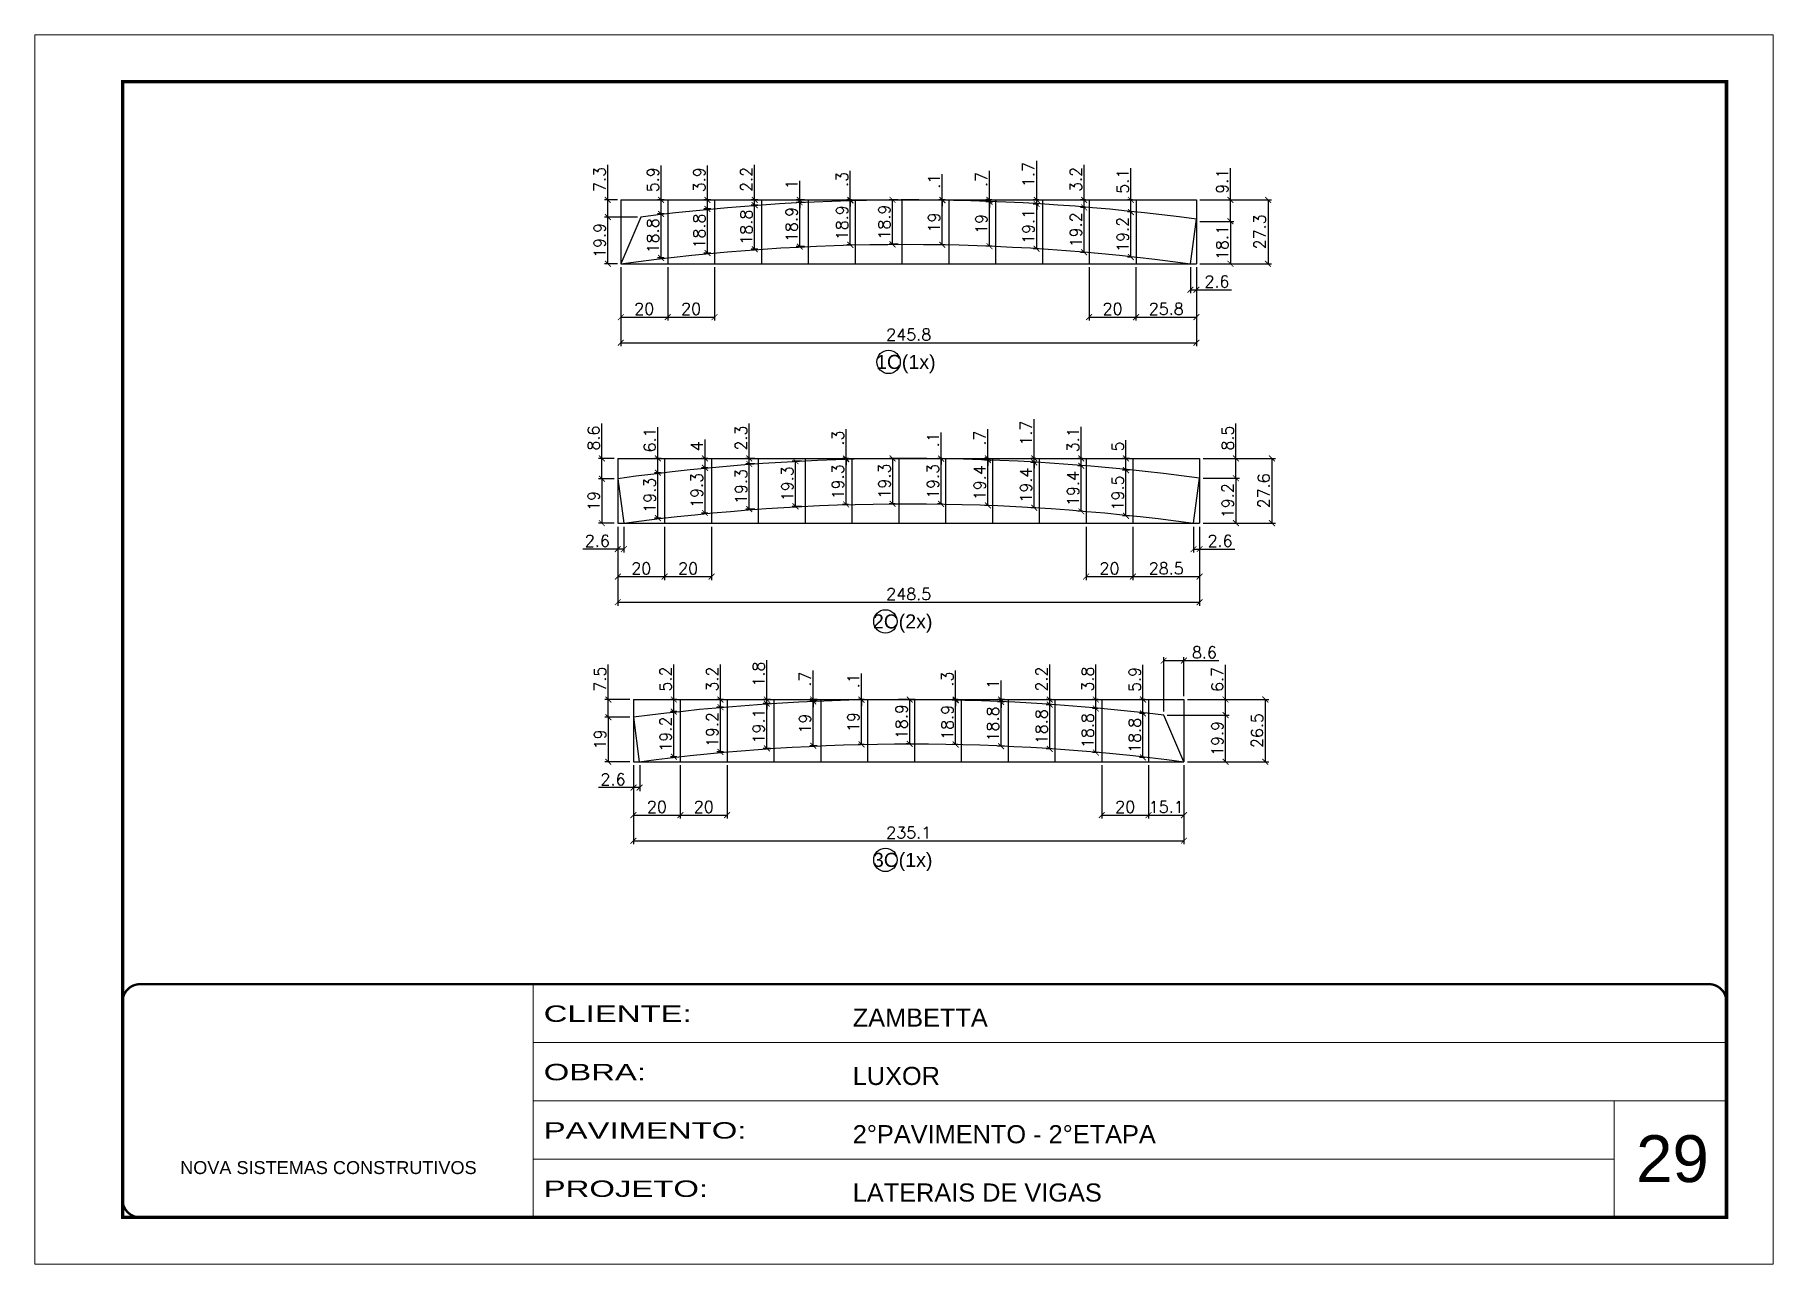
# Model space of a CAD drawing. Extents: x -15895 to 12929, y -2522 to 15173.
# Drawn here: x 3309 to 4794, y 5518 to 6568 of the extents above; entities that cross this region are included whole.
import ezdxf
from ezdxf.enums import TextEntityAlignment as Align

# ---------------------------------------------------------------- set-up
doc = ezdxf.new("R2010")
doc.units = 0
doc.header["$PDMODE"] = 35
doc.header["$PDSIZE"] = -10
doc.linetypes.add('CONTINUO', pattern=[0])
doc.linetypes.add('DASHED', pattern=[0.75, 0.5, -0.25])
for name, color, linetype, lineweight in [('CARIMBO', 255, 'Continuous', 9), ('Folhas', 255, 'Continuous', 9), ('SARRAFO DE PRESSAO', 251, 'DASHED', 9)]:
    doc.layers.add(name, color=color, linetype=linetype, lineweight=lineweight)
doc.layers.add('COTA', color=241, linetype='Continuous')
doc.layers.add('Romaneio', color=10, linetype='Continuous')
doc.styles.add('ARIAL', font='arial.ttf')
doc.styles.add('Romans', font='romans.shx')
doc.styles.add('Tecnologia', font='')
doc.styles.get('Tecnologia').set_extended_font_data('Forgotten Futurist')
doc.dimstyles.new('Cota Seção (2x)', dxfattribs={"dimtxt": 10, "dimasz": 5, "dimexe": 3, "dimexo": 3, "dimgap": 2, "dimtad": 3, "dimdec": 1, "dimlfac": 0.5, "dimzin": 12, "dimdsep": 46, "dimtxsty": 'Romans', "dimblk": 'ARCHTICK', "dimcen": 0, "dimclrd": 4, "dimclre": 4, "dimclrt": 1, "dimadec": 1, "dimazin": 3, "dimtfac": 1, "dimtdec": 1, "dimtmove": 0, "dimatfit": 3, "dimldrblk": 'OBLIQUE', "dimfxl": 1, "dimtolj": 1, "dimtzin": 12, "dimarcsym": 0})

msp = doc.modelspace()

# ---------------------------------------------------------------- texts
at = {"layer": 'CARIMBO', "style": 'ARIAL'}
msp.add_text('29', height=40, dxfattribs=at).set_placement((4677.23, 5587.98))
at = {"layer": 'Romaneio', "color": 255, "linetype": 'ByBlock', "style": 'ARIAL'}
for s, p in [('1C', (4038.69, 6288.42)), ('(1x)', (4064.44, 6288.42)), ('2C', (4036.01, 6066.84)), ('(2x)', (4061.76, 6066.84)), ('3C', (4036.01, 5863.17)), ('(1x)', (4061.76, 5863.17))]:
    msp.add_text(s, height=12, dxfattribs=at).set_placement(p, align=Align.MIDDLE_CENTER)

# ---------------------------------------------------------------- blocks, each defined once
blk = doc.blocks.new('9999999999')
at = {"color": 30, "linetype": 'CONTINUO'}
for p, q in [((98564.6, 34230.2), (98564.6, 34429.4)), ((98564.6, 34379.6), (99584, 34379.6)), ((98564.6, 34329.8), (99488, 34329.8)), ((99584, 34329.8), (99488, 34329.8)), ((99488, 34329.8), (99488, 34230.2)), ((98564.6, 34280), (99488, 34280))]:
    blk.add_line(p, q, dxfattribs=at)
at = {"color": 30, "linetype": 'CONTINUO', "const_width": 2}
blk.add_lwpolyline([(99584, 34230.2), (99584, 34414.4, 0.414214), (99569, 34429.4), (98229, 34429.4, 0.414214), (98214, 34414.4), (98214, 34245.2, 0.414214), (98229, 34230.2), (99584, 34230.2)], format="xyb", dxfattribs=at)
at = {"layer": 'Folhas'}
blk.add_lwpolyline([(98139, 34190.2), (99624, 34190.2), (99624, 35240.2), (98139, 35240.2)], close=True, dxfattribs=at)
at = {"layer": 'Folhas', "color": 30, "const_width": 3}
blk.add_lwpolyline([(98214, 34230.2), (99584, 34230.2), (99584, 35200.2), (98214, 35200.2)], close=True, dxfattribs=at)
at = {"color": 7, "linetype": 'Continuous', "ltscale": 5, "style": 'ARIAL'}
for s, height, p in [('ZAMBETTA', 15.48, (98837.7, 34393.1)), ('LUXOR', 15.48, (98837.7, 34343.3)), ('2°PAVIMENTO - 2°ETAPA', 15.483, (98837.7, 34293.5)), ('NOVA SISTEMAS CONSTRUTIVOS', 11.059, (98263.2, 34267.2)), ('LATERAIS DE VIGAS', 15.483, (98837.7, 34243.7))]:
    blk.add_text(s, height=height, dxfattribs=at).set_placement(p)
at = {"layer": 'Folhas', "color": 7, "style": 'Tecnologia', "width": 1.5}
for s, p in [('CLIENTE:', (98573.7, 34397.2)), ('OBRA:', (98573.7, 34347.3)), ('PAVIMENTO:', (98573.7, 34297.5)), ('PROJETO:', (98573.7, 34247.7))]:
    blk.add_text(s, height=14, dxfattribs=at).set_placement(p)
blk = doc.blocks.new('_ArchTick')
at = {"color": 0, "linetype": 'ByBlock', "const_width": 0.15}
blk.add_lwpolyline([(-0.5, -0.5), (0.5, 0.5)], dxfattribs=at)
blk = doc.blocks.new('*D1081')
at = {"layer": 'COTA', "color": 4, "lineweight": -2, "transparency": 16777216}
for p, q in [((3810, 6369.3), (3810, 6301.8)), ((4301.7, 6369.3), (4301.7, 6301.8)), ((3810, 6304.8), (4301.7, 6304.8))]:
    blk.add_line(p, q, dxfattribs=at)
at = {"layer": 'Defpoints', "color": 0, "transparency": 16777216}
for p in [(3810, 6372.3), (4301.7, 6372.3), (4301.7, 6304.8)]:
    blk.add_point(p, dxfattribs=at)
at = {"layer": 'COTA', "color": 4, "lineweight": -2, "transparency": 16777216, "xscale": 5, "yscale": 5, "zscale": 5, "rotation": 180}
blk.add_blockref('_ArchTick', (3810, 6304.8), dxfattribs=at)
at = {"layer": 'COTA', "color": 4, "lineweight": -2, "transparency": 16777216, "xscale": 5, "yscale": 5, "zscale": 5}
blk.add_blockref('_ArchTick', (4301.7, 6304.8), dxfattribs=at)
at = {"layer": 'COTA', "color": 1, "transparency": 16777216, "insert": (4055.9, 6311.8), "char_height": 10, "attachment_point": 5, "style": 'Romans'}
blk.add_mtext('\\A1;245.8', dxfattribs=at)
blk = doc.blocks.new('_Oblique')
at = {"color": 0, "linetype": 'ByBlock', "lineweight": -2}
blk.add_line((-0.5, -0.5), (0.5, 0.5), dxfattribs=at)
blk = doc.blocks.new('*D1082')
at = {"layer": 'COTA', "color": 4, "lineweight": -2, "transparency": 16777216}
for p, q in [((3810, 6369.3), (3810, 6323.7)), ((3850, 6369.3), (3850, 6323.7)), ((3810, 6326.7), (3850, 6326.7))]:
    blk.add_line(p, q, dxfattribs=at)
at = {"layer": 'Defpoints', "color": 0, "transparency": 16777216}
for p in [(3810, 6372.3), (3850, 6372.3), (3850, 6326.7)]:
    blk.add_point(p, dxfattribs=at)
at = {"layer": 'COTA', "color": 4, "lineweight": -2, "transparency": 16777216, "xscale": 5, "yscale": 5, "zscale": 5, "rotation": 180}
blk.add_blockref('_ArchTick', (3810, 6326.7), dxfattribs=at)
at = {"layer": 'COTA', "color": 4, "lineweight": -2, "transparency": 16777216, "xscale": 5, "yscale": 5, "zscale": 5}
blk.add_blockref('_ArchTick', (3850, 6326.7), dxfattribs=at)
at = {"layer": 'COTA', "color": 1, "transparency": 16777216, "insert": (3830, 6333.7), "char_height": 10, "attachment_point": 5, "style": 'Romans'}
blk.add_mtext('\\A1;20', dxfattribs=at)
blk = doc.blocks.new('*D1083')
at = {"layer": 'COTA', "color": 4, "lineweight": -2, "transparency": 16777216}
for p, q in [((3850, 6369.3), (3850, 6323.7)), ((3890, 6369.3), (3890, 6323.7)), ((3850, 6326.7), (3890, 6326.7))]:
    blk.add_line(p, q, dxfattribs=at)
at = {"layer": 'Defpoints', "color": 0, "transparency": 16777216}
for p in [(3850, 6372.3), (3890, 6372.3), (3890, 6326.7)]:
    blk.add_point(p, dxfattribs=at)
at = {"layer": 'COTA', "color": 4, "lineweight": -2, "transparency": 16777216, "xscale": 5, "yscale": 5, "zscale": 5, "rotation": 180}
blk.add_blockref('_ArchTick', (3850, 6326.7), dxfattribs=at)
at = {"layer": 'COTA', "color": 4, "lineweight": -2, "transparency": 16777216, "xscale": 5, "yscale": 5, "zscale": 5}
blk.add_blockref('_ArchTick', (3890, 6326.7), dxfattribs=at)
at = {"layer": 'COTA', "color": 1, "transparency": 16777216, "insert": (3870, 6333.7), "char_height": 10, "attachment_point": 5, "style": 'Romans'}
blk.add_mtext('\\A1;20', dxfattribs=at)
blk = doc.blocks.new('*D1084')
at = {"layer": 'COTA', "color": 4, "lineweight": -2, "transparency": 16777216}
for p, q in [((3824.1, 6412.1), (3795.9, 6412.1)), ((3798.9, 6372.3), (3798.9, 6412.1)), ((3807, 6372.3), (3795.9, 6372.3))]:
    blk.add_line(p, q, dxfattribs=at)
at = {"layer": 'Defpoints', "color": 0, "transparency": 16777216}
for p in [(3798.9, 6412.1), (3827.1, 6412.1), (3810, 6372.3)]:
    blk.add_point(p, dxfattribs=at)
at = {"layer": 'COTA', "color": 4, "lineweight": -2, "transparency": 16777216, "xscale": 5, "yscale": 5, "zscale": 5}
for p, rotation in [((3798.9, 6412.1), 90), ((3798.9, 6372.3), 270)]:
    blk.add_blockref('_ArchTick', p, dxfattribs=dict(at, rotation=rotation))
at = {"layer": 'COTA', "color": 1, "transparency": 16777216, "insert": (3791.9, 6392.2), "char_height": 10, "attachment_point": 5, "rotation": 90, "style": 'Romans'}
blk.add_mtext('\\A1;19.9', dxfattribs=at)
blk = doc.blocks.new('*D1085')
at = {"layer": 'COTA', "color": 4, "lineweight": -2, "transparency": 16777216}
for p, q in [((3798.9, 6426.8), (3798.9, 6456.7)), ((3807, 6426.8), (3795.9, 6426.8)), ((3798.9, 6412.1), (3798.9, 6426.8)), ((3824.1, 6412.1), (3795.9, 6412.1))]:
    blk.add_line(p, q, dxfattribs=at)
at = {"layer": 'Defpoints', "color": 0, "transparency": 16777216}
for p in [(3798.9, 6426.8), (3810, 6426.8), (3827.1, 6412.1)]:
    blk.add_point(p, dxfattribs=at)
at = {"layer": 'COTA', "color": 4, "lineweight": -2, "transparency": 16777216, "xscale": 5, "yscale": 5, "zscale": 5}
for p, rotation in [((3798.9, 6426.8), 90), ((3798.9, 6412.1), 270)]:
    blk.add_blockref('_ArchTick', p, dxfattribs=dict(at, rotation=rotation))
at = {"layer": 'COTA', "color": 1, "transparency": 16777216, "insert": (3791.9, 6444.3), "char_height": 10, "attachment_point": 5, "rotation": 90, "style": 'Romans'}
blk.add_mtext('\\A1;7.3', dxfattribs=at)
blk = doc.blocks.new('*D1086')
at = {"layer": 'COTA', "color": 4, "lineweight": -2, "transparency": 16777216}
for p, q in [((3847, 6414.9), (3841.4, 6414.9)), ((3844.4, 6377.3), (3844.4, 6414.9)), ((3847, 6377.3), (3841.4, 6377.3))]:
    blk.add_line(p, q, dxfattribs=at)
at = {"layer": 'Defpoints', "color": 0, "transparency": 16777216}
for p in [(3844.4, 6414.9), (3850, 6414.9), (3850, 6377.3)]:
    blk.add_point(p, dxfattribs=at)
at = {"layer": 'COTA', "color": 4, "lineweight": -2, "transparency": 16777216, "xscale": 5, "yscale": 5, "zscale": 5}
for p, rotation in [((3844.4, 6414.9), 90), ((3844.4, 6377.3), 270)]:
    blk.add_blockref('_ArchTick', p, dxfattribs=dict(at, rotation=rotation))
at = {"layer": 'COTA', "color": 1, "transparency": 16777216, "insert": (3837.4, 6396.1), "char_height": 10, "attachment_point": 5, "rotation": 90, "style": 'Romans'}
blk.add_mtext('\\A1;18.8', dxfattribs=at)
blk = doc.blocks.new('*D1087')
at = {"layer": 'COTA', "color": 4, "lineweight": -2, "transparency": 16777216}
for p, q in [((3844.4, 6426.8), (3844.4, 6456.3)), ((3847, 6426.8), (3841.4, 6426.8)), ((3844.4, 6414.9), (3844.4, 6426.8)), ((3847, 6414.9), (3841.4, 6414.9))]:
    blk.add_line(p, q, dxfattribs=at)
at = {"layer": 'Defpoints', "color": 0, "transparency": 16777216}
for p in [(3844.4, 6426.8), (3850, 6426.8), (3850, 6414.9)]:
    blk.add_point(p, dxfattribs=at)
at = {"layer": 'COTA', "color": 4, "lineweight": -2, "transparency": 16777216, "xscale": 5, "yscale": 5, "zscale": 5}
for p, rotation in [((3844.4, 6426.8), 90), ((3844.4, 6414.9), 270)]:
    blk.add_blockref('_ArchTick', p, dxfattribs=dict(at, rotation=rotation))
at = {"layer": 'COTA', "color": 1, "transparency": 16777216, "insert": (3837.4, 6444), "char_height": 10, "attachment_point": 5, "rotation": 90, "style": 'Romans'}
blk.add_mtext('\\A1;5.9', dxfattribs=at)
blk = doc.blocks.new('*D1088')
at = {"layer": 'COTA', "color": 4, "lineweight": -2, "transparency": 16777216}
for p, q in [((3887, 6419.1), (3881, 6419.1)), ((3884, 6381.4), (3884, 6419.1)), ((3887, 6381.4), (3881, 6381.4))]:
    blk.add_line(p, q, dxfattribs=at)
at = {"layer": 'Defpoints', "color": 0, "transparency": 16777216}
for p in [(3884, 6419.1), (3890, 6419.1), (3890, 6381.4)]:
    blk.add_point(p, dxfattribs=at)
at = {"layer": 'COTA', "color": 4, "lineweight": -2, "transparency": 16777216, "xscale": 5, "yscale": 5, "zscale": 5}
for p, rotation in [((3884, 6419.1), 90), ((3884, 6381.4), 270)]:
    blk.add_blockref('_ArchTick', p, dxfattribs=dict(at, rotation=rotation))
at = {"layer": 'COTA', "color": 1, "transparency": 16777216, "insert": (3877, 6400.2), "char_height": 10, "attachment_point": 5, "rotation": 90, "style": 'Romans'}
blk.add_mtext('\\A1;18.8', dxfattribs=at)
blk = doc.blocks.new('*D1089')
at = {"layer": 'COTA', "color": 4, "lineweight": -2, "transparency": 16777216}
for p, q in [((3884, 6426.8), (3884, 6456.3)), ((3887, 6426.8), (3881, 6426.8)), ((3887, 6419.1), (3881, 6419.1)), ((3884, 6419.1), (3884, 6426.8))]:
    blk.add_line(p, q, dxfattribs=at)
at = {"layer": 'Defpoints', "color": 0, "transparency": 16777216}
for p in [(3884, 6426.8), (3890, 6426.8), (3890, 6419.1)]:
    blk.add_point(p, dxfattribs=at)
at = {"layer": 'COTA', "color": 4, "lineweight": -2, "transparency": 16777216, "xscale": 5, "yscale": 5, "zscale": 5}
for p, rotation in [((3884, 6426.8), 90), ((3884, 6419.1), 270)]:
    blk.add_blockref('_ArchTick', p, dxfattribs=dict(at, rotation=rotation))
at = {"layer": 'COTA', "color": 1, "transparency": 16777216, "insert": (3877, 6444), "char_height": 10, "attachment_point": 5, "rotation": 90, "style": 'Romans'}
blk.add_mtext('\\A1;3.9', dxfattribs=at)
blk = doc.blocks.new('*D1090')
at = {"layer": 'COTA', "color": 4, "lineweight": -2, "transparency": 16777216}
for p, q in [((3927, 6422.3), (3921.3, 6422.3)), ((3924.3, 6384.7), (3924.3, 6422.3)), ((3927, 6384.7), (3921.3, 6384.7))]:
    blk.add_line(p, q, dxfattribs=at)
at = {"layer": 'Defpoints', "color": 0, "transparency": 16777216}
for p in [(3924.3, 6422.3), (3930, 6422.3), (3930, 6384.7)]:
    blk.add_point(p, dxfattribs=at)
at = {"layer": 'COTA', "color": 4, "lineweight": -2, "transparency": 16777216, "xscale": 5, "yscale": 5, "zscale": 5}
for p, rotation in [((3924.3, 6422.3), 90), ((3924.3, 6384.7), 270)]:
    blk.add_blockref('_ArchTick', p, dxfattribs=dict(at, rotation=rotation))
at = {"layer": 'COTA', "color": 1, "transparency": 16777216, "insert": (3917.3, 6403.5), "char_height": 10, "attachment_point": 5, "rotation": 90, "style": 'Romans'}
blk.add_mtext('\\A1;18.8', dxfattribs=at)
blk = doc.blocks.new('*D1091')
at = {"layer": 'COTA', "color": 4, "lineweight": -2, "transparency": 16777216}
for p, q in [((3924.3, 6426.8), (3924.3, 6456.7)), ((3927, 6426.8), (3921.3, 6426.8)), ((3927, 6422.3), (3921.3, 6422.3)), ((3924.3, 6422.3), (3924.3, 6426.8))]:
    blk.add_line(p, q, dxfattribs=at)
at = {"layer": 'Defpoints', "color": 0, "transparency": 16777216}
for p in [(3924.3, 6426.8), (3930, 6426.8), (3930, 6422.3)]:
    blk.add_point(p, dxfattribs=at)
at = {"layer": 'COTA', "color": 4, "lineweight": -2, "transparency": 16777216, "xscale": 5, "yscale": 5, "zscale": 5}
for p, rotation in [((3924.3, 6426.8), 90), ((3924.3, 6422.3), 270)]:
    blk.add_blockref('_ArchTick', p, dxfattribs=dict(at, rotation=rotation))
at = {"layer": 'COTA', "color": 1, "transparency": 16777216, "insert": (3917.3, 6444.3), "char_height": 10, "attachment_point": 5, "rotation": 90, "style": 'Romans'}
blk.add_mtext('\\A1;2.2', dxfattribs=at)
blk = doc.blocks.new('*D1092')
at = {"layer": 'COTA', "color": 4, "lineweight": -2, "transparency": 16777216}
for p, q in [((3967, 6424.7), (3959.8, 6424.7)), ((3962.8, 6387), (3962.8, 6424.7)), ((3967, 6387), (3959.8, 6387))]:
    blk.add_line(p, q, dxfattribs=at)
at = {"layer": 'Defpoints', "color": 0, "transparency": 16777216}
for p in [(3962.8, 6424.7), (3970, 6424.7), (3970, 6387)]:
    blk.add_point(p, dxfattribs=at)
at = {"layer": 'COTA', "color": 4, "lineweight": -2, "transparency": 16777216, "xscale": 5, "yscale": 5, "zscale": 5}
for p, rotation in [((3962.8, 6424.7), 90), ((3962.8, 6387), 270)]:
    blk.add_blockref('_ArchTick', p, dxfattribs=dict(at, rotation=rotation))
at = {"layer": 'COTA', "color": 1, "transparency": 16777216, "insert": (3955.8, 6405.8), "char_height": 10, "attachment_point": 5, "rotation": 90, "style": 'Romans'}
blk.add_mtext('\\A1;18.9', dxfattribs=at)
blk = doc.blocks.new('*D1093')
at = {"layer": 'COTA', "color": 4, "lineweight": -2, "transparency": 16777216}
for p, q in [((3962.8, 6426.8), (3962.8, 6443.2)), ((3967, 6426.8), (3959.8, 6426.8)), ((3967, 6424.7), (3959.8, 6424.7)), ((3962.8, 6424.7), (3962.8, 6426.8)), ((3962.8, 6424.7), (3962.8, 6419.7))]:
    blk.add_line(p, q, dxfattribs=at)
at = {"layer": 'Defpoints', "color": 0, "transparency": 16777216}
for p in [(3962.8, 6426.8), (3970, 6426.8), (3970, 6424.7)]:
    blk.add_point(p, dxfattribs=at)
at = {"layer": 'COTA', "color": 4, "lineweight": -2, "transparency": 16777216, "xscale": 5, "yscale": 5, "zscale": 5}
for p, rotation in [((3962.8, 6426.8), 270), ((3962.8, 6424.7), 90)]:
    blk.add_blockref('_ArchTick', p, dxfattribs=dict(at, rotation=rotation))
at = {"layer": 'COTA', "color": 1, "transparency": 16777216, "insert": (3955.8, 6440), "char_height": 10, "attachment_point": 5, "rotation": 90, "style": 'Romans'}
blk.add_mtext('\\A1;1', dxfattribs=at)
blk = doc.blocks.new('*D1094')
at = {"layer": 'COTA', "color": 4, "lineweight": -2, "transparency": 16777216}
for p, q in [((4007, 6426.2), (4003, 6426.2)), ((4006, 6388.4), (4006, 6426.2)), ((4007, 6388.4), (4003, 6388.4))]:
    blk.add_line(p, q, dxfattribs=at)
at = {"layer": 'Defpoints', "color": 0, "transparency": 16777216}
for p in [(4006, 6426.2), (4010, 6426.2), (4010, 6388.4)]:
    blk.add_point(p, dxfattribs=at)
at = {"layer": 'COTA', "color": 4, "lineweight": -2, "transparency": 16777216, "xscale": 5, "yscale": 5, "zscale": 5}
for p, rotation in [((4006, 6426.2), 90), ((4006, 6388.4), 270)]:
    blk.add_blockref('_ArchTick', p, dxfattribs=dict(at, rotation=rotation))
at = {"layer": 'COTA', "color": 1, "transparency": 16777216, "insert": (3999, 6407.3), "char_height": 10, "attachment_point": 5, "rotation": 90, "style": 'Romans'}
blk.add_mtext('\\A1;18.9', dxfattribs=at)
blk = doc.blocks.new('*D1095')
at = {"layer": 'COTA', "color": 4, "lineweight": -2, "transparency": 16777216}
for p, q in [((4006, 6426.8), (4006, 6451.7)), ((4007, 6426.8), (4003, 6426.8)), ((4007, 6426.2), (4003, 6426.2)), ((4006, 6426.2), (4006, 6426.8)), ((4006, 6426.2), (4006, 6421.2))]:
    blk.add_line(p, q, dxfattribs=at)
at = {"layer": 'Defpoints', "color": 0, "transparency": 16777216}
for p in [(4006, 6426.8), (4010, 6426.8), (4010, 6426.2)]:
    blk.add_point(p, dxfattribs=at)
at = {"layer": 'COTA', "color": 4, "lineweight": -2, "transparency": 16777216, "xscale": 5, "yscale": 5, "zscale": 5}
for p, rotation in [((4006, 6426.8), 270), ((4006, 6426.2), 90)]:
    blk.add_blockref('_ArchTick', p, dxfattribs=dict(at, rotation=rotation))
at = {"layer": 'COTA', "color": 1, "transparency": 16777216, "insert": (3999, 6444.3), "char_height": 10, "attachment_point": 5, "rotation": 90, "style": 'Romans'}
blk.add_mtext('\\A1;.3', dxfattribs=at)
blk = doc.blocks.new('*D1096')
at = {"layer": 'COTA', "color": 4, "lineweight": -2, "transparency": 16777216}
for p, q in [((4047, 6426.8), (4039.1, 6426.8)), ((4042.1, 6388.9), (4042.1, 6426.8)), ((4047, 6388.9), (4039.1, 6388.9))]:
    blk.add_line(p, q, dxfattribs=at)
at = {"layer": 'Defpoints', "color": 0, "transparency": 16777216}
for p in [(4042.1, 6426.8), (4050, 6426.8), (4050, 6388.9)]:
    blk.add_point(p, dxfattribs=at)
at = {"layer": 'COTA', "color": 4, "lineweight": -2, "transparency": 16777216, "xscale": 5, "yscale": 5, "zscale": 5}
for p, rotation in [((4042.1, 6426.8), 90), ((4042.1, 6388.9), 270)]:
    blk.add_blockref('_ArchTick', p, dxfattribs=dict(at, rotation=rotation))
at = {"layer": 'COTA', "color": 1, "transparency": 16777216, "insert": (4035.1, 6407.8), "char_height": 10, "attachment_point": 5, "rotation": 90, "style": 'Romans'}
blk.add_mtext('\\A1;18.9', dxfattribs=at)
blk = doc.blocks.new('*D1097')
at = {"layer": 'COTA', "color": 4, "lineweight": -2, "transparency": 16777216}
for p, q in [((4087, 6426.5), (4081.6, 6426.5)), ((4084.6, 6388.5), (4084.6, 6426.5)), ((4087, 6388.5), (4081.6, 6388.5))]:
    blk.add_line(p, q, dxfattribs=at)
at = {"layer": 'Defpoints', "color": 0, "transparency": 16777216}
for p in [(4084.6, 6426.5), (4090, 6426.5), (4090, 6388.5)]:
    blk.add_point(p, dxfattribs=at)
at = {"layer": 'COTA', "color": 4, "lineweight": -2, "transparency": 16777216, "xscale": 5, "yscale": 5, "zscale": 5}
for p, rotation in [((4084.6, 6426.5), 90), ((4084.6, 6388.5), 270)]:
    blk.add_blockref('_ArchTick', p, dxfattribs=dict(at, rotation=rotation))
at = {"layer": 'COTA', "color": 1, "transparency": 16777216, "insert": (4077.6, 6407.5), "char_height": 10, "attachment_point": 5, "rotation": 90, "style": 'Romans'}
blk.add_mtext('\\A1;19', dxfattribs=at)
blk = doc.blocks.new('*D1098')
at = {"layer": 'COTA', "color": 4, "lineweight": -2, "transparency": 16777216}
for p, q in [((4084.6, 6426.8), (4084.6, 6448.9)), ((4087, 6426.8), (4081.6, 6426.8)), ((4087, 6426.5), (4081.6, 6426.5)), ((4084.6, 6426.5), (4084.6, 6426.8)), ((4084.6, 6426.5), (4084.6, 6421.5))]:
    blk.add_line(p, q, dxfattribs=at)
at = {"layer": 'Defpoints', "color": 0, "transparency": 16777216}
for p in [(4084.6, 6426.8), (4090, 6426.8), (4090, 6426.5)]:
    blk.add_point(p, dxfattribs=at)
at = {"layer": 'COTA', "color": 4, "lineweight": -2, "transparency": 16777216, "xscale": 5, "yscale": 5, "zscale": 5}
for p, rotation in [((4084.6, 6426.8), 270), ((4084.6, 6426.5), 90)]:
    blk.add_blockref('_ArchTick', p, dxfattribs=dict(at, rotation=rotation))
at = {"layer": 'COTA', "color": 1, "transparency": 16777216, "insert": (4077.6, 6442.8), "char_height": 10, "attachment_point": 5, "rotation": 90, "style": 'Romans'}
blk.add_mtext('\\A1;.1', dxfattribs=at)
blk = doc.blocks.new('*D1099')
at = {"layer": 'COTA', "color": 4, "lineweight": -2, "transparency": 16777216}
for p, q in [((4127, 6425.3), (4121.9, 6425.3)), ((4124.9, 6387.3), (4124.9, 6425.3)), ((4127, 6387.3), (4121.9, 6387.3))]:
    blk.add_line(p, q, dxfattribs=at)
at = {"layer": 'Defpoints', "color": 0, "transparency": 16777216}
for p in [(4124.9, 6425.3), (4130, 6425.3), (4130, 6387.3)]:
    blk.add_point(p, dxfattribs=at)
at = {"layer": 'COTA', "color": 4, "lineweight": -2, "transparency": 16777216, "xscale": 5, "yscale": 5, "zscale": 5}
for p, rotation in [((4124.9, 6425.3), 90), ((4124.9, 6387.3), 270)]:
    blk.add_blockref('_ArchTick', p, dxfattribs=dict(at, rotation=rotation))
at = {"layer": 'COTA', "color": 1, "transparency": 16777216, "insert": (4117.9, 6406.3), "char_height": 10, "attachment_point": 5, "rotation": 90, "style": 'Romans'}
blk.add_mtext('\\A1;19', dxfattribs=at)
blk = doc.blocks.new('*D1100')
at = {"layer": 'COTA', "color": 4, "lineweight": -2, "transparency": 16777216}
for p, q in [((4124.9, 6426.8), (4124.9, 6451.7)), ((4127, 6426.8), (4121.9, 6426.8)), ((4127, 6425.3), (4121.9, 6425.3)), ((4124.9, 6425.3), (4124.9, 6426.8)), ((4124.9, 6425.3), (4124.9, 6420.3))]:
    blk.add_line(p, q, dxfattribs=at)
at = {"layer": 'Defpoints', "color": 0, "transparency": 16777216}
for p in [(4124.9, 6426.8), (4130, 6426.8), (4130, 6425.3)]:
    blk.add_point(p, dxfattribs=at)
at = {"layer": 'COTA', "color": 4, "lineweight": -2, "transparency": 16777216, "xscale": 5, "yscale": 5, "zscale": 5}
for p, rotation in [((4124.9, 6426.8), 270), ((4124.9, 6425.3), 90)]:
    blk.add_blockref('_ArchTick', p, dxfattribs=dict(at, rotation=rotation))
at = {"layer": 'COTA', "color": 1, "transparency": 16777216, "insert": (4117.9, 6444.3), "char_height": 10, "attachment_point": 5, "rotation": 90, "style": 'Romans'}
blk.add_mtext('\\A1;.7', dxfattribs=at)
blk = doc.blocks.new('*D1101')
at = {"layer": 'COTA', "color": 4, "lineweight": -2, "transparency": 16777216}
for p, q in [((4167, 6423.3), (4162.2, 6423.3)), ((4165.2, 6385.1), (4165.2, 6423.3)), ((4167, 6385.1), (4162.2, 6385.1))]:
    blk.add_line(p, q, dxfattribs=at)
at = {"layer": 'Defpoints', "color": 0, "transparency": 16777216}
for p in [(4165.2, 6423.3), (4170, 6423.3), (4170, 6385.1)]:
    blk.add_point(p, dxfattribs=at)
at = {"layer": 'COTA', "color": 4, "lineweight": -2, "transparency": 16777216, "xscale": 5, "yscale": 5, "zscale": 5}
for p, rotation in [((4165.2, 6423.3), 90), ((4165.2, 6385.1), 270)]:
    blk.add_blockref('_ArchTick', p, dxfattribs=dict(at, rotation=rotation))
at = {"layer": 'COTA', "color": 1, "transparency": 16777216, "insert": (4158.2, 6404.2), "char_height": 10, "attachment_point": 5, "rotation": 90, "style": 'Romans'}
blk.add_mtext('\\A1;19.1', dxfattribs=at)
blk = doc.blocks.new('*D1102')
at = {"layer": 'COTA', "color": 4, "lineweight": -2, "transparency": 16777216}
for p, q in [((4165.2, 6426.8), (4165.2, 6460.3)), ((4167, 6426.8), (4162.2, 6426.8)), ((4167, 6423.3), (4162.2, 6423.3)), ((4165.2, 6423.3), (4165.2, 6426.8)), ((4165.2, 6423.3), (4165.2, 6418.3))]:
    blk.add_line(p, q, dxfattribs=at)
at = {"layer": 'Defpoints', "color": 0, "transparency": 16777216}
for p in [(4165.2, 6426.8), (4170, 6426.8), (4170, 6423.3)]:
    blk.add_point(p, dxfattribs=at)
at = {"layer": 'COTA', "color": 4, "lineweight": -2, "transparency": 16777216, "xscale": 5, "yscale": 5, "zscale": 5}
for p, rotation in [((4165.2, 6426.8), 270), ((4165.2, 6423.3), 90)]:
    blk.add_blockref('_ArchTick', p, dxfattribs=dict(at, rotation=rotation))
at = {"layer": 'COTA', "color": 1, "transparency": 16777216, "insert": (4158.2, 6448.5), "char_height": 10, "attachment_point": 5, "rotation": 90, "style": 'Romans'}
blk.add_mtext('\\A1;1.7', dxfattribs=at)
blk = doc.blocks.new('*D1103')
at = {"layer": 'COTA', "color": 4, "lineweight": -2, "transparency": 16777216}
for p, q in [((4207, 6420.4), (4202.7, 6420.4)), ((4205.7, 6382), (4205.7, 6420.4)), ((4207, 6382), (4202.7, 6382))]:
    blk.add_line(p, q, dxfattribs=at)
at = {"layer": 'Defpoints', "color": 0, "transparency": 16777216}
for p in [(4205.7, 6420.4), (4210, 6420.4), (4210, 6382)]:
    blk.add_point(p, dxfattribs=at)
at = {"layer": 'COTA', "color": 4, "lineweight": -2, "transparency": 16777216, "xscale": 5, "yscale": 5, "zscale": 5}
for p, rotation in [((4205.7, 6420.4), 90), ((4205.7, 6382), 270)]:
    blk.add_blockref('_ArchTick', p, dxfattribs=dict(at, rotation=rotation))
at = {"layer": 'COTA', "color": 1, "transparency": 16777216, "insert": (4198.7, 6401.2), "char_height": 10, "attachment_point": 5, "rotation": 90, "style": 'Romans'}
blk.add_mtext('\\A1;19.2', dxfattribs=at)
blk = doc.blocks.new('*D1104')
at = {"layer": 'COTA', "color": 4, "lineweight": -2, "transparency": 16777216}
for p, q in [((4205.7, 6426.8), (4205.7, 6456.7)), ((4207, 6426.8), (4202.7, 6426.8)), ((4207, 6420.4), (4202.7, 6420.4)), ((4205.7, 6420.4), (4205.7, 6426.8))]:
    blk.add_line(p, q, dxfattribs=at)
at = {"layer": 'Defpoints', "color": 0, "transparency": 16777216}
for p in [(4205.7, 6426.8), (4210, 6426.8), (4210, 6420.4)]:
    blk.add_point(p, dxfattribs=at)
at = {"layer": 'COTA', "color": 4, "lineweight": -2, "transparency": 16777216, "xscale": 5, "yscale": 5, "zscale": 5}
for p, rotation in [((4205.7, 6426.8), 90), ((4205.7, 6420.4), 270)]:
    blk.add_blockref('_ArchTick', p, dxfattribs=dict(at, rotation=rotation))
at = {"layer": 'COTA', "color": 1, "transparency": 16777216, "insert": (4198.7, 6444.3), "char_height": 10, "attachment_point": 5, "rotation": 90, "style": 'Romans'}
blk.add_mtext('\\A1;3.2', dxfattribs=at)
blk = doc.blocks.new('*D1105')
at = {"layer": 'COTA', "color": 4, "lineweight": -2, "transparency": 16777216}
for p, q in [((4247, 6416.5), (4242.7, 6416.5)), ((4245.7, 6378), (4245.7, 6416.5)), ((4247, 6378), (4242.7, 6378))]:
    blk.add_line(p, q, dxfattribs=at)
at = {"layer": 'Defpoints', "color": 0, "transparency": 16777216}
for p in [(4245.7, 6416.5), (4250, 6416.5), (4250, 6378)]:
    blk.add_point(p, dxfattribs=at)
at = {"layer": 'COTA', "color": 4, "lineweight": -2, "transparency": 16777216, "xscale": 5, "yscale": 5, "zscale": 5}
for p, rotation in [((4245.7, 6416.5), 90), ((4245.7, 6378), 270)]:
    blk.add_blockref('_ArchTick', p, dxfattribs=dict(at, rotation=rotation))
at = {"layer": 'COTA', "color": 1, "transparency": 16777216, "insert": (4238.7, 6397.3), "char_height": 10, "attachment_point": 5, "rotation": 90, "style": 'Romans'}
blk.add_mtext('\\A1;19.2', dxfattribs=at)
blk = doc.blocks.new('*D1106')
at = {"layer": 'COTA', "color": 4, "lineweight": -2, "transparency": 16777216}
for p, q in [((4245.7, 6426.8), (4245.7, 6453.9)), ((4247, 6426.8), (4242.7, 6426.8)), ((4247, 6416.5), (4242.7, 6416.5)), ((4245.7, 6416.5), (4245.7, 6426.8))]:
    blk.add_line(p, q, dxfattribs=at)
at = {"layer": 'Defpoints', "color": 0, "transparency": 16777216}
for p in [(4245.7, 6426.8), (4250, 6426.8), (4250, 6416.5)]:
    blk.add_point(p, dxfattribs=at)
at = {"layer": 'COTA', "color": 4, "lineweight": -2, "transparency": 16777216, "xscale": 5, "yscale": 5, "zscale": 5}
for p, rotation in [((4245.7, 6426.8), 90), ((4245.7, 6416.5), 270)]:
    blk.add_blockref('_ArchTick', p, dxfattribs=dict(at, rotation=rotation))
at = {"layer": 'COTA', "color": 1, "transparency": 16777216, "insert": (4238.7, 6442.8), "char_height": 10, "attachment_point": 5, "rotation": 90, "style": 'Romans'}
blk.add_mtext('\\A1;5.1', dxfattribs=at)
blk = doc.blocks.new('*D1107')
at = {"layer": 'COTA', "color": 4, "lineweight": -2, "transparency": 16777216}
for p, q in [((4304.7, 6408.5), (4333.7, 6408.5)), ((4330.7, 6408.5), (4330.7, 6372.3)), ((4304.7, 6372.3), (4333.7, 6372.3))]:
    blk.add_line(p, q, dxfattribs=at)
at = {"layer": 'Defpoints', "color": 0, "transparency": 16777216}
for p in [(4301.7, 6408.5), (4301.7, 6372.3), (4330.7, 6372.3)]:
    blk.add_point(p, dxfattribs=at)
at = {"layer": 'COTA', "color": 4, "lineweight": -2, "transparency": 16777216, "xscale": 5, "yscale": 5, "zscale": 5}
for p, rotation in [((4330.7, 6408.5), 90), ((4330.7, 6372.3), 270)]:
    blk.add_blockref('_ArchTick', p, dxfattribs=dict(at, rotation=rotation))
at = {"layer": 'COTA', "color": 1, "transparency": 16777216, "insert": (4323.7, 6390.4), "char_height": 10, "attachment_point": 5, "rotation": 90, "style": 'Romans'}
blk.add_mtext('\\A1;18.1', dxfattribs=at)
blk = doc.blocks.new('*D1108')
at = {"layer": 'COTA', "color": 4, "lineweight": -2, "transparency": 16777216}
for p, q in [((4330.7, 6426.8), (4330.7, 6453.9)), ((4304.7, 6426.8), (4333.7, 6426.8)), ((4330.7, 6408.5), (4330.7, 6426.8)), ((4304.7, 6408.5), (4333.7, 6408.5))]:
    blk.add_line(p, q, dxfattribs=at)
at = {"layer": 'Defpoints', "color": 0, "transparency": 16777216}
for p in [(4301.7, 6426.8), (4330.7, 6426.8), (4301.7, 6408.5)]:
    blk.add_point(p, dxfattribs=at)
at = {"layer": 'COTA', "color": 4, "lineweight": -2, "transparency": 16777216, "xscale": 5, "yscale": 5, "zscale": 5}
for p, rotation in [((4330.7, 6426.8), 90), ((4330.7, 6408.5), 270)]:
    blk.add_blockref('_ArchTick', p, dxfattribs=dict(at, rotation=rotation))
at = {"layer": 'COTA', "color": 1, "transparency": 16777216, "insert": (4323.7, 6442.8), "char_height": 10, "attachment_point": 5, "rotation": 90, "style": 'Romans'}
blk.add_mtext('\\A1;9.1', dxfattribs=at)
blk = doc.blocks.new('*D1109')
at = {"layer": 'COTA', "color": 4, "lineweight": -2, "transparency": 16777216}
for p, q in [((4210, 6369.3), (4210, 6323.7)), ((4250, 6369.3), (4250, 6323.7)), ((4210, 6326.7), (4250, 6326.7))]:
    blk.add_line(p, q, dxfattribs=at)
at = {"layer": 'Defpoints', "color": 0, "transparency": 16777216}
for p in [(4210, 6372.3), (4250, 6372.3), (4250, 6326.7)]:
    blk.add_point(p, dxfattribs=at)
at = {"layer": 'COTA', "color": 4, "lineweight": -2, "transparency": 16777216, "xscale": 5, "yscale": 5, "zscale": 5, "rotation": 180}
blk.add_blockref('_ArchTick', (4210, 6326.7), dxfattribs=at)
at = {"layer": 'COTA', "color": 4, "lineweight": -2, "transparency": 16777216, "xscale": 5, "yscale": 5, "zscale": 5}
blk.add_blockref('_ArchTick', (4250, 6326.7), dxfattribs=at)
at = {"layer": 'COTA', "color": 1, "transparency": 16777216, "insert": (4230, 6333.7), "char_height": 10, "attachment_point": 5, "style": 'Romans'}
blk.add_mtext('\\A1;20', dxfattribs=at)
blk = doc.blocks.new('*D1110')
at = {"layer": 'COTA', "color": 4, "lineweight": -2, "transparency": 16777216}
for p, q in [((4250, 6369.3), (4250, 6323.7)), ((4301.7, 6369.3), (4301.7, 6323.7)), ((4250, 6326.7), (4301.7, 6326.7))]:
    blk.add_line(p, q, dxfattribs=at)
at = {"layer": 'Defpoints', "color": 0, "transparency": 16777216}
for p in [(4250, 6372.3), (4301.7, 6372.3), (4301.7, 6326.7)]:
    blk.add_point(p, dxfattribs=at)
at = {"layer": 'COTA', "color": 4, "lineweight": -2, "transparency": 16777216, "xscale": 5, "yscale": 5, "zscale": 5, "rotation": 180}
blk.add_blockref('_ArchTick', (4250, 6326.7), dxfattribs=at)
at = {"layer": 'COTA', "color": 4, "lineweight": -2, "transparency": 16777216, "xscale": 5, "yscale": 5, "zscale": 5}
blk.add_blockref('_ArchTick', (4301.7, 6326.7), dxfattribs=at)
at = {"layer": 'COTA', "color": 1, "transparency": 16777216, "insert": (4275.9, 6333.7), "char_height": 10, "attachment_point": 5, "style": 'Romans'}
blk.add_mtext('\\A1;25.8', dxfattribs=at)
blk = doc.blocks.new('*D1111')
at = {"layer": 'COTA', "color": 4, "lineweight": -2, "transparency": 16777216}
for p, q in [((4296.5, 6369.3), (4296.5, 6347.1)), ((4301.7, 6369.3), (4301.7, 6347.1)), ((4296.5, 6350.1), (4301.7, 6350.1)), ((4301.7, 6350.1), (4331.6, 6350.1))]:
    blk.add_line(p, q, dxfattribs=at)
at = {"layer": 'Defpoints', "color": 0, "transparency": 16777216}
for p in [(4296.5, 6372.3), (4301.7, 6372.3), (4301.7, 6350.1)]:
    blk.add_point(p, dxfattribs=at)
at = {"layer": 'COTA', "color": 4, "lineweight": -2, "transparency": 16777216, "xscale": 5, "yscale": 5, "zscale": 5, "rotation": 180}
blk.add_blockref('_ArchTick', (4296.5, 6350.1), dxfattribs=at)
at = {"layer": 'COTA', "color": 4, "lineweight": -2, "transparency": 16777216, "xscale": 5, "yscale": 5, "zscale": 5}
blk.add_blockref('_ArchTick', (4301.7, 6350.1), dxfattribs=at)
at = {"layer": 'COTA', "color": 1, "transparency": 16777216, "insert": (4319.2, 6357.1), "char_height": 10, "attachment_point": 5, "style": 'Romans'}
blk.add_mtext('\\A1;2.6', dxfattribs=at)
blk = doc.blocks.new('*D1112')
at = {"layer": 'COTA', "color": 4, "lineweight": -2, "transparency": 16777216}
for p, q in [((3807.4, 6147.7), (3807.4, 6080.2)), ((4304.4, 6147.7), (4304.4, 6080.2)), ((3807.4, 6083.2), (4304.4, 6083.2))]:
    blk.add_line(p, q, dxfattribs=at)
at = {"layer": 'Defpoints', "color": 0, "transparency": 16777216}
for p in [(3807.4, 6150.7), (4304.4, 6150.7), (4304.4, 6083.2)]:
    blk.add_point(p, dxfattribs=at)
at = {"layer": 'COTA', "color": 4, "lineweight": -2, "transparency": 16777216, "xscale": 5, "yscale": 5, "zscale": 5, "rotation": 180}
blk.add_blockref('_ArchTick', (3807.4, 6083.2), dxfattribs=at)
at = {"layer": 'COTA', "color": 4, "lineweight": -2, "transparency": 16777216, "xscale": 5, "yscale": 5, "zscale": 5}
blk.add_blockref('_ArchTick', (4304.4, 6083.2), dxfattribs=at)
at = {"layer": 'COTA', "color": 1, "transparency": 16777216, "insert": (4055.9, 6090.2), "char_height": 10, "attachment_point": 5, "style": 'Romans'}
blk.add_mtext('\\A1;248.5', dxfattribs=at)
blk = doc.blocks.new('*D1113')
at = {"layer": 'COTA', "color": 4, "lineweight": -2, "transparency": 16777216}
for p, q in [((3807.4, 6147.7), (3807.4, 6102.1)), ((3847.4, 6147.7), (3847.4, 6102.1)), ((3807.4, 6105.1), (3847.4, 6105.1))]:
    blk.add_line(p, q, dxfattribs=at)
at = {"layer": 'Defpoints', "color": 0, "transparency": 16777216}
for p in [(3807.4, 6150.7), (3847.4, 6150.7), (3847.4, 6105.1)]:
    blk.add_point(p, dxfattribs=at)
at = {"layer": 'COTA', "color": 4, "lineweight": -2, "transparency": 16777216, "xscale": 5, "yscale": 5, "zscale": 5, "rotation": 180}
blk.add_blockref('_ArchTick', (3807.4, 6105.1), dxfattribs=at)
at = {"layer": 'COTA', "color": 4, "lineweight": -2, "transparency": 16777216, "xscale": 5, "yscale": 5, "zscale": 5}
blk.add_blockref('_ArchTick', (3847.4, 6105.1), dxfattribs=at)
at = {"layer": 'COTA', "color": 1, "transparency": 16777216, "insert": (3827.4, 6112.1), "char_height": 10, "attachment_point": 5, "style": 'Romans'}
blk.add_mtext('\\A1;20', dxfattribs=at)
blk = doc.blocks.new('*D1114')
at = {"layer": 'COTA', "color": 4, "lineweight": -2, "transparency": 16777216}
for p, q in [((3847.4, 6147.7), (3847.4, 6102.1)), ((3887.4, 6147.7), (3887.4, 6102.1)), ((3847.4, 6105.1), (3887.4, 6105.1))]:
    blk.add_line(p, q, dxfattribs=at)
at = {"layer": 'Defpoints', "color": 0, "transparency": 16777216}
for p in [(3847.4, 6150.7), (3887.4, 6150.7), (3887.4, 6105.1)]:
    blk.add_point(p, dxfattribs=at)
at = {"layer": 'COTA', "color": 4, "lineweight": -2, "transparency": 16777216, "xscale": 5, "yscale": 5, "zscale": 5, "rotation": 180}
blk.add_blockref('_ArchTick', (3847.4, 6105.1), dxfattribs=at)
at = {"layer": 'COTA', "color": 4, "lineweight": -2, "transparency": 16777216, "xscale": 5, "yscale": 5, "zscale": 5}
blk.add_blockref('_ArchTick', (3887.4, 6105.1), dxfattribs=at)
at = {"layer": 'COTA', "color": 1, "transparency": 16777216, "insert": (3867.4, 6112.1), "char_height": 10, "attachment_point": 5, "style": 'Romans'}
blk.add_mtext('\\A1;20', dxfattribs=at)
blk = doc.blocks.new('*D1116')
at = {"layer": 'COTA', "color": 4, "lineweight": -2, "transparency": 16777216}
for p, q in [((4207.4, 6147.7), (4207.4, 6102.1)), ((4247.4, 6147.7), (4247.4, 6102.1)), ((4207.4, 6105.1), (4247.4, 6105.1))]:
    blk.add_line(p, q, dxfattribs=at)
at = {"layer": 'Defpoints', "color": 0, "transparency": 16777216}
for p in [(4207.4, 6150.7), (4247.4, 6150.7), (4247.4, 6105.1)]:
    blk.add_point(p, dxfattribs=at)
at = {"layer": 'COTA', "color": 4, "lineweight": -2, "transparency": 16777216, "xscale": 5, "yscale": 5, "zscale": 5, "rotation": 180}
blk.add_blockref('_ArchTick', (4207.4, 6105.1), dxfattribs=at)
at = {"layer": 'COTA', "color": 4, "lineweight": -2, "transparency": 16777216, "xscale": 5, "yscale": 5, "zscale": 5}
blk.add_blockref('_ArchTick', (4247.4, 6105.1), dxfattribs=at)
at = {"layer": 'COTA', "color": 1, "transparency": 16777216, "insert": (4227.4, 6112.1), "char_height": 10, "attachment_point": 5, "style": 'Romans'}
blk.add_mtext('\\A1;20', dxfattribs=at)
blk = doc.blocks.new('*D1115')
at = {"layer": 'COTA', "color": 4, "lineweight": -2, "transparency": 16777216}
for p, q in [((4247.4, 6147.7), (4247.4, 6102.1)), ((4304.4, 6147.7), (4304.4, 6102.1)), ((4247.4, 6105.1), (4304.4, 6105.1))]:
    blk.add_line(p, q, dxfattribs=at)
at = {"layer": 'Defpoints', "color": 0, "transparency": 16777216}
for p in [(4247.4, 6150.7), (4304.4, 6150.7), (4304.4, 6105.1)]:
    blk.add_point(p, dxfattribs=at)
at = {"layer": 'COTA', "color": 4, "lineweight": -2, "transparency": 16777216, "xscale": 5, "yscale": 5, "zscale": 5, "rotation": 180}
blk.add_blockref('_ArchTick', (4247.4, 6105.1), dxfattribs=at)
at = {"layer": 'COTA', "color": 4, "lineweight": -2, "transparency": 16777216, "xscale": 5, "yscale": 5, "zscale": 5}
blk.add_blockref('_ArchTick', (4304.4, 6105.1), dxfattribs=at)
at = {"layer": 'COTA', "color": 1, "transparency": 16777216, "insert": (4275.9, 6112.1), "char_height": 10, "attachment_point": 5, "style": 'Romans'}
blk.add_mtext('\\A1;28.5', dxfattribs=at)
blk = doc.blocks.new('*D1117')
at = {"layer": 'COTA', "color": 4, "lineweight": -2, "transparency": 16777216}
for p, q in [((4299.2, 6147.7), (4299.2, 6125.6)), ((4304.4, 6147.7), (4304.4, 6125.6)), ((4299.2, 6128.6), (4304.4, 6128.6)), ((4304.4, 6128.6), (4334.4, 6128.6))]:
    blk.add_line(p, q, dxfattribs=at)
at = {"layer": 'Defpoints', "color": 0, "transparency": 16777216}
for p in [(4299.2, 6150.7), (4304.4, 6150.7), (4304.4, 6128.6)]:
    blk.add_point(p, dxfattribs=at)
at = {"layer": 'COTA', "color": 4, "lineweight": -2, "transparency": 16777216, "xscale": 5, "yscale": 5, "zscale": 5, "rotation": 180}
blk.add_blockref('_ArchTick', (4299.2, 6128.6), dxfattribs=at)
at = {"layer": 'COTA', "color": 4, "lineweight": -2, "transparency": 16777216, "xscale": 5, "yscale": 5, "zscale": 5}
blk.add_blockref('_ArchTick', (4304.4, 6128.6), dxfattribs=at)
at = {"layer": 'COTA', "color": 1, "transparency": 16777216, "insert": (4321.9, 6135.6), "char_height": 10, "attachment_point": 5, "style": 'Romans'}
blk.add_mtext('\\A1;2.6', dxfattribs=at)
blk = doc.blocks.new('*D1118')
at = {"layer": 'COTA', "color": 4, "lineweight": -2, "transparency": 16777216}
for p, q in [((3807.4, 6147.7), (3807.4, 6125.6)), ((3812.6, 6147.7), (3812.6, 6125.6)), ((3807.4, 6128.6), (3777.4, 6128.6)), ((3812.6, 6128.6), (3807.4, 6128.6))]:
    blk.add_line(p, q, dxfattribs=at)
at = {"layer": 'Defpoints', "color": 0, "transparency": 16777216}
for p in [(3807.4, 6150.7), (3812.6, 6150.7), (3807.4, 6128.6)]:
    blk.add_point(p, dxfattribs=at)
at = {"layer": 'COTA', "color": 4, "lineweight": -2, "transparency": 16777216, "xscale": 5, "yscale": 5, "zscale": 5, "rotation": 180}
blk.add_blockref('_ArchTick', (3807.4, 6128.6), dxfattribs=at)
at = {"layer": 'COTA', "color": 4, "lineweight": -2, "transparency": 16777216, "xscale": 5, "yscale": 5, "zscale": 5}
blk.add_blockref('_ArchTick', (3812.6, 6128.6), dxfattribs=at)
at = {"layer": 'COTA', "color": 1, "transparency": 16777216, "insert": (3789.9, 6135.6), "char_height": 10, "attachment_point": 5, "style": 'Romans'}
blk.add_mtext('\\A1;2.6', dxfattribs=at)
blk = doc.blocks.new('*D1119')
at = {"layer": 'COTA', "color": 4, "lineweight": -2, "transparency": 16777216}
for p, q in [((3804.4, 6188.7), (3790.8, 6188.7)), ((3793.8, 6188.7), (3793.8, 6150.7)), ((3804.4, 6150.7), (3790.8, 6150.7))]:
    blk.add_line(p, q, dxfattribs=at)
at = {"layer": 'Defpoints', "color": 0, "transparency": 16777216}
for p in [(3807.4, 6188.7), (3793.8, 6150.7), (3807.4, 6150.7)]:
    blk.add_point(p, dxfattribs=at)
at = {"layer": 'COTA', "color": 4, "lineweight": -2, "transparency": 16777216, "xscale": 5, "yscale": 5, "zscale": 5}
for p, rotation in [((3793.8, 6188.7), 90), ((3793.8, 6150.7), 270)]:
    blk.add_blockref('_ArchTick', p, dxfattribs=dict(at, rotation=rotation))
at = {"layer": 'COTA', "color": 1, "transparency": 16777216, "insert": (3786.8, 6169.7), "char_height": 10, "attachment_point": 5, "rotation": 90, "style": 'Romans'}
blk.add_mtext('\\A1;19', dxfattribs=at)
blk = doc.blocks.new('*D1120')
at = {"layer": 'COTA', "color": 4, "lineweight": -2, "transparency": 16777216}
for p, q in [((3793.8, 6206), (3793.8, 6235.9)), ((3804.4, 6206), (3790.8, 6206)), ((3793.8, 6188.7), (3793.8, 6206)), ((3804.4, 6188.7), (3790.8, 6188.7))]:
    blk.add_line(p, q, dxfattribs=at)
at = {"layer": 'Defpoints', "color": 0, "transparency": 16777216}
for p in [(3793.8, 6206), (3807.4, 6206), (3807.4, 6188.7)]:
    blk.add_point(p, dxfattribs=at)
at = {"layer": 'COTA', "color": 4, "lineweight": -2, "transparency": 16777216, "xscale": 5, "yscale": 5, "zscale": 5}
for p, rotation in [((3793.8, 6206), 90), ((3793.8, 6188.7), 270)]:
    blk.add_blockref('_ArchTick', p, dxfattribs=dict(at, rotation=rotation))
at = {"layer": 'COTA', "color": 1, "transparency": 16777216, "insert": (3786.8, 6223.4), "char_height": 10, "attachment_point": 5, "rotation": 90, "style": 'Romans'}
blk.add_mtext('\\A1;8.6', dxfattribs=at)
blk = doc.blocks.new('*D1121')
at = {"layer": 'COTA', "color": 4, "lineweight": -2, "transparency": 16777216}
for p, q in [((3844.4, 6193.8), (3838.7, 6193.8)), ((3841.7, 6155.1), (3841.7, 6193.8)), ((3844.4, 6155.1), (3838.7, 6155.1))]:
    blk.add_line(p, q, dxfattribs=at)
at = {"layer": 'Defpoints', "color": 0, "transparency": 16777216}
for p in [(3841.7, 6193.8), (3847.4, 6193.8), (3847.4, 6155.1)]:
    blk.add_point(p, dxfattribs=at)
at = {"layer": 'COTA', "color": 4, "lineweight": -2, "transparency": 16777216, "xscale": 5, "yscale": 5, "zscale": 5}
for p, rotation in [((3841.7, 6193.8), 90), ((3841.7, 6155.1), 270)]:
    blk.add_blockref('_ArchTick', p, dxfattribs=dict(at, rotation=rotation))
at = {"layer": 'COTA', "color": 1, "transparency": 16777216, "insert": (3834.7, 6174.5), "char_height": 10, "attachment_point": 5, "rotation": 90, "style": 'Romans'}
blk.add_mtext('\\A1;19.3', dxfattribs=at)
blk = doc.blocks.new('*D1122')
at = {"layer": 'COTA', "color": 4, "lineweight": -2, "transparency": 16777216}
for p, q in [((3841.7, 6206), (3841.7, 6232.6)), ((3844.4, 6206), (3838.7, 6206)), ((3844.4, 6193.8), (3838.7, 6193.8)), ((3841.7, 6193.8), (3841.7, 6206))]:
    blk.add_line(p, q, dxfattribs=at)
at = {"layer": 'Defpoints', "color": 0, "transparency": 16777216}
for p in [(3841.7, 6206), (3847.4, 6206), (3847.4, 6193.8)]:
    blk.add_point(p, dxfattribs=at)
at = {"layer": 'COTA', "color": 4, "lineweight": -2, "transparency": 16777216, "xscale": 5, "yscale": 5, "zscale": 5}
for p, rotation in [((3841.7, 6206), 90), ((3841.7, 6193.8), 270)]:
    blk.add_blockref('_ArchTick', p, dxfattribs=dict(at, rotation=rotation))
at = {"layer": 'COTA', "color": 1, "transparency": 16777216, "insert": (3834.7, 6221.8), "char_height": 10, "attachment_point": 5, "rotation": 90, "style": 'Romans'}
blk.add_mtext('\\A1;6.1', dxfattribs=at)
blk = doc.blocks.new('*D1123')
at = {"layer": 'COTA', "color": 4, "lineweight": -2, "transparency": 16777216}
for p, q in [((3884.4, 6198), (3878.9, 6198)), ((3881.9, 6159.4), (3881.9, 6198)), ((3884.4, 6159.4), (3878.9, 6159.4))]:
    blk.add_line(p, q, dxfattribs=at)
at = {"layer": 'Defpoints', "color": 0, "transparency": 16777216}
for p in [(3881.9, 6198), (3887.4, 6198), (3887.4, 6159.4)]:
    blk.add_point(p, dxfattribs=at)
at = {"layer": 'COTA', "color": 4, "lineweight": -2, "transparency": 16777216, "xscale": 5, "yscale": 5, "zscale": 5}
for p, rotation in [((3881.9, 6198), 90), ((3881.9, 6159.4), 270)]:
    blk.add_blockref('_ArchTick', p, dxfattribs=dict(at, rotation=rotation))
at = {"layer": 'COTA', "color": 1, "transparency": 16777216, "insert": (3874.9, 6178.7), "char_height": 10, "attachment_point": 5, "rotation": 90, "style": 'Romans'}
blk.add_mtext('\\A1;19.3', dxfattribs=at)
blk = doc.blocks.new('*D1124')
at = {"layer": 'COTA', "color": 4, "lineweight": -2, "transparency": 16777216}
for p, q in [((3881.9, 6206), (3881.9, 6222.1)), ((3884.4, 6206), (3878.9, 6206)), ((3884.4, 6198), (3878.9, 6198)), ((3881.9, 6198), (3881.9, 6206))]:
    blk.add_line(p, q, dxfattribs=at)
at = {"layer": 'Defpoints', "color": 0, "transparency": 16777216}
for p in [(3881.9, 6206), (3887.4, 6206), (3887.4, 6198)]:
    blk.add_point(p, dxfattribs=at)
at = {"layer": 'COTA', "color": 4, "lineweight": -2, "transparency": 16777216, "xscale": 5, "yscale": 5, "zscale": 5}
for p, rotation in [((3881.9, 6206), 90), ((3881.9, 6198), 270)]:
    blk.add_blockref('_ArchTick', p, dxfattribs=dict(at, rotation=rotation))
at = {"layer": 'COTA', "color": 1, "transparency": 16777216, "insert": (3874.9, 6216.5), "char_height": 10, "attachment_point": 5, "rotation": 90, "style": 'Romans'}
blk.add_mtext('\\A1;4', dxfattribs=at)
blk = doc.blocks.new('*D1125')
at = {"layer": 'COTA', "color": 4, "lineweight": -2, "transparency": 16777216}
for p, q in [((3924.4, 6201.3), (3916.7, 6201.3)), ((3919.7, 6162.7), (3919.7, 6201.3)), ((3924.4, 6162.7), (3916.7, 6162.7))]:
    blk.add_line(p, q, dxfattribs=at)
at = {"layer": 'Defpoints', "color": 0, "transparency": 16777216}
for p in [(3919.7, 6201.3), (3927.4, 6201.3), (3927.4, 6162.7)]:
    blk.add_point(p, dxfattribs=at)
at = {"layer": 'COTA', "color": 4, "lineweight": -2, "transparency": 16777216, "xscale": 5, "yscale": 5, "zscale": 5}
for p, rotation in [((3919.7, 6201.3), 90), ((3919.7, 6162.7), 270)]:
    blk.add_blockref('_ArchTick', p, dxfattribs=dict(at, rotation=rotation))
at = {"layer": 'COTA', "color": 1, "transparency": 16777216, "insert": (3912.7, 6182), "char_height": 10, "attachment_point": 5, "rotation": 90, "style": 'Romans'}
blk.add_mtext('\\A1;19.3', dxfattribs=at)
blk = doc.blocks.new('*D1126')
at = {"layer": 'COTA', "color": 4, "lineweight": -2, "transparency": 16777216}
for p, q in [((3919.7, 6206), (3919.7, 6235.9)), ((3924.4, 6206), (3916.7, 6206)), ((3924.4, 6201.3), (3916.7, 6201.3)), ((3919.7, 6201.3), (3919.7, 6206))]:
    blk.add_line(p, q, dxfattribs=at)
at = {"layer": 'Defpoints', "color": 0, "transparency": 16777216}
for p in [(3919.7, 6206), (3927.4, 6206), (3927.4, 6201.3)]:
    blk.add_point(p, dxfattribs=at)
at = {"layer": 'COTA', "color": 4, "lineweight": -2, "transparency": 16777216, "xscale": 5, "yscale": 5, "zscale": 5}
for p, rotation in [((3919.7, 6206), 90), ((3919.7, 6201.3), 270)]:
    blk.add_blockref('_ArchTick', p, dxfattribs=dict(at, rotation=rotation))
at = {"layer": 'COTA', "color": 1, "transparency": 16777216, "insert": (3912.7, 6223.4), "char_height": 10, "attachment_point": 5, "rotation": 90, "style": 'Romans'}
blk.add_mtext('\\A1;2.3', dxfattribs=at)
blk = doc.blocks.new('*D1127')
at = {"layer": 'COTA', "color": 4, "lineweight": -2, "transparency": 16777216}
for p, q in [((3964.4, 6203.7), (3956.2, 6203.7)), ((3959.2, 6165.1), (3959.2, 6203.7)), ((3964.4, 6165.1), (3956.2, 6165.1))]:
    blk.add_line(p, q, dxfattribs=at)
at = {"layer": 'Defpoints', "color": 0, "transparency": 16777216}
for p in [(3959.2, 6203.7), (3967.4, 6203.7), (3967.4, 6165.1)]:
    blk.add_point(p, dxfattribs=at)
at = {"layer": 'COTA', "color": 4, "lineweight": -2, "transparency": 16777216, "xscale": 5, "yscale": 5, "zscale": 5}
for p, rotation in [((3959.2, 6203.7), 90), ((3959.2, 6165.1), 270)]:
    blk.add_blockref('_ArchTick', p, dxfattribs=dict(at, rotation=rotation))
at = {"layer": 'COTA', "color": 1, "transparency": 16777216, "insert": (3952.2, 6184.4), "char_height": 10, "attachment_point": 5, "rotation": 90, "style": 'Romans'}
blk.add_mtext('\\A1;19.3', dxfattribs=at)
blk = doc.blocks.new('*D1128')
at = {"layer": 'COTA', "color": 4, "lineweight": -2, "transparency": 16777216}
for p, q in [((4004.4, 6205.3), (3999.4, 6205.3)), ((4002.4, 6166.7), (4002.4, 6205.3)), ((4004.4, 6166.7), (3999.4, 6166.7))]:
    blk.add_line(p, q, dxfattribs=at)
at = {"layer": 'Defpoints', "color": 0, "transparency": 16777216}
for p in [(4002.4, 6205.3), (4007.4, 6205.3), (4007.4, 6166.7)]:
    blk.add_point(p, dxfattribs=at)
at = {"layer": 'COTA', "color": 4, "lineweight": -2, "transparency": 16777216, "xscale": 5, "yscale": 5, "zscale": 5}
for p, rotation in [((4002.4, 6205.3), 90), ((4002.4, 6166.7), 270)]:
    blk.add_blockref('_ArchTick', p, dxfattribs=dict(at, rotation=rotation))
at = {"layer": 'COTA', "color": 1, "transparency": 16777216, "insert": (3995.4, 6186), "char_height": 10, "attachment_point": 5, "rotation": 90, "style": 'Romans'}
blk.add_mtext('\\A1;19.3', dxfattribs=at)
blk = doc.blocks.new('*D1129')
at = {"layer": 'COTA', "color": 4, "lineweight": -2, "transparency": 16777216}
for p, q in [((4002.4, 6206), (4002.4, 6230.9)), ((4004.4, 6206), (3999.4, 6206)), ((4004.4, 6205.3), (3999.4, 6205.3)), ((4002.4, 6205.3), (4002.4, 6206)), ((4002.4, 6205.3), (4002.4, 6200.3))]:
    blk.add_line(p, q, dxfattribs=at)
at = {"layer": 'Defpoints', "color": 0, "transparency": 16777216}
for p in [(4002.4, 6206), (4007.4, 6206), (4007.4, 6205.3)]:
    blk.add_point(p, dxfattribs=at)
at = {"layer": 'COTA', "color": 4, "lineweight": -2, "transparency": 16777216, "xscale": 5, "yscale": 5, "zscale": 5}
for p, rotation in [((4002.4, 6206), 270), ((4002.4, 6205.3), 90)]:
    blk.add_blockref('_ArchTick', p, dxfattribs=dict(at, rotation=rotation))
at = {"layer": 'COTA', "color": 1, "transparency": 16777216, "insert": (3995.4, 6223.4), "char_height": 10, "attachment_point": 5, "rotation": 90, "style": 'Romans'}
blk.add_mtext('\\A1;.3', dxfattribs=at)
blk = doc.blocks.new('*D1130')
at = {"layer": 'COTA', "color": 4, "lineweight": -2, "transparency": 16777216}
for p, q in [((4044.4, 6206), (4039.2, 6206)), ((4042.2, 6167.3), (4042.2, 6206)), ((4044.4, 6167.3), (4039.2, 6167.3))]:
    blk.add_line(p, q, dxfattribs=at)
at = {"layer": 'Defpoints', "color": 0, "transparency": 16777216}
for p in [(4042.2, 6206), (4047.4, 6206), (4047.4, 6167.3)]:
    blk.add_point(p, dxfattribs=at)
at = {"layer": 'COTA', "color": 4, "lineweight": -2, "transparency": 16777216, "xscale": 5, "yscale": 5, "zscale": 5}
for p, rotation in [((4042.2, 6206), 90), ((4042.2, 6167.3), 270)]:
    blk.add_blockref('_ArchTick', p, dxfattribs=dict(at, rotation=rotation))
at = {"layer": 'COTA', "color": 1, "transparency": 16777216, "insert": (4035.2, 6186.6), "char_height": 10, "attachment_point": 5, "rotation": 90, "style": 'Romans'}
blk.add_mtext('\\A1;19.3', dxfattribs=at)
blk = doc.blocks.new('*D1131')
at = {"layer": 'COTA', "color": 4, "lineweight": -2, "transparency": 16777216}
for p, q in [((4084.4, 6205.7), (4080.6, 6205.7)), ((4083.6, 6167.1), (4083.6, 6205.7)), ((4084.4, 6167.1), (4080.6, 6167.1))]:
    blk.add_line(p, q, dxfattribs=at)
at = {"layer": 'Defpoints', "color": 0, "transparency": 16777216}
for p in [(4083.6, 6205.7), (4087.4, 6205.7), (4087.4, 6167.1)]:
    blk.add_point(p, dxfattribs=at)
at = {"layer": 'COTA', "color": 4, "lineweight": -2, "transparency": 16777216, "xscale": 5, "yscale": 5, "zscale": 5}
for p, rotation in [((4083.6, 6205.7), 90), ((4083.6, 6167.1), 270)]:
    blk.add_blockref('_ArchTick', p, dxfattribs=dict(at, rotation=rotation))
at = {"layer": 'COTA', "color": 1, "transparency": 16777216, "insert": (4076.6, 6186.4), "char_height": 10, "attachment_point": 5, "rotation": 90, "style": 'Romans'}
blk.add_mtext('\\A1;19.3', dxfattribs=at)
blk = doc.blocks.new('*D1132')
at = {"layer": 'COTA', "color": 4, "lineweight": -2, "transparency": 16777216}
for p, q in [((4083.6, 6206), (4083.6, 6228.1)), ((4084.4, 6206), (4080.6, 6206)), ((4084.4, 6205.7), (4080.6, 6205.7)), ((4083.6, 6205.7), (4083.6, 6206)), ((4083.6, 6205.7), (4083.6, 6200.7))]:
    blk.add_line(p, q, dxfattribs=at)
at = {"layer": 'Defpoints', "color": 0, "transparency": 16777216}
for p in [(4083.6, 6206), (4087.4, 6206), (4087.4, 6205.7)]:
    blk.add_point(p, dxfattribs=at)
at = {"layer": 'COTA', "color": 4, "lineweight": -2, "transparency": 16777216, "xscale": 5, "yscale": 5, "zscale": 5}
for p, rotation in [((4083.6, 6206), 270), ((4083.6, 6205.7), 90)]:
    blk.add_blockref('_ArchTick', p, dxfattribs=dict(at, rotation=rotation))
at = {"layer": 'COTA', "color": 1, "transparency": 16777216, "insert": (4076.6, 6222), "char_height": 10, "attachment_point": 5, "rotation": 90, "style": 'Romans'}
blk.add_mtext('\\A1;.1', dxfattribs=at)
blk = doc.blocks.new('*D1133')
at = {"layer": 'COTA', "color": 4, "lineweight": -2, "transparency": 16777216}
for p, q in [((4124.4, 6204.6), (4120.6, 6204.6)), ((4123.6, 6165.9), (4123.6, 6204.6)), ((4124.4, 6165.9), (4120.6, 6165.9))]:
    blk.add_line(p, q, dxfattribs=at)
at = {"layer": 'Defpoints', "color": 0, "transparency": 16777216}
for p in [(4123.6, 6204.6), (4127.4, 6204.6), (4127.4, 6165.9)]:
    blk.add_point(p, dxfattribs=at)
at = {"layer": 'COTA', "color": 4, "lineweight": -2, "transparency": 16777216, "xscale": 5, "yscale": 5, "zscale": 5}
for p, rotation in [((4123.6, 6204.6), 90), ((4123.6, 6165.9), 270)]:
    blk.add_blockref('_ArchTick', p, dxfattribs=dict(at, rotation=rotation))
at = {"layer": 'COTA', "color": 1, "transparency": 16777216, "insert": (4116.6, 6185.3), "char_height": 10, "attachment_point": 5, "rotation": 90, "style": 'Romans'}
blk.add_mtext('\\A1;19.4', dxfattribs=at)
blk = doc.blocks.new('*D1134')
at = {"layer": 'COTA', "color": 4, "lineweight": -2, "transparency": 16777216}
for p, q in [((4123.6, 6206), (4123.6, 6230.9)), ((4124.4, 6206), (4120.6, 6206)), ((4124.4, 6204.6), (4120.6, 6204.6)), ((4123.6, 6204.6), (4123.6, 6206)), ((4123.6, 6204.6), (4123.6, 6199.6))]:
    blk.add_line(p, q, dxfattribs=at)
at = {"layer": 'Defpoints', "color": 0, "transparency": 16777216}
for p in [(4123.6, 6206), (4127.4, 6206), (4127.4, 6204.6)]:
    blk.add_point(p, dxfattribs=at)
at = {"layer": 'COTA', "color": 4, "lineweight": -2, "transparency": 16777216, "xscale": 5, "yscale": 5, "zscale": 5}
for p, rotation in [((4123.6, 6206), 270), ((4123.6, 6204.6), 90)]:
    blk.add_blockref('_ArchTick', p, dxfattribs=dict(at, rotation=rotation))
at = {"layer": 'COTA', "color": 1, "transparency": 16777216, "insert": (4116.6, 6223.4), "char_height": 10, "attachment_point": 5, "rotation": 90, "style": 'Romans'}
blk.add_mtext('\\A1;.7', dxfattribs=at)
blk = doc.blocks.new('*D1135')
at = {"layer": 'COTA', "color": 4, "lineweight": -2, "transparency": 16777216}
for p, q in [((4164.4, 6202.6), (4160.1, 6202.6)), ((4163.1, 6163.9), (4163.1, 6202.6)), ((4164.4, 6163.9), (4160.1, 6163.9))]:
    blk.add_line(p, q, dxfattribs=at)
at = {"layer": 'Defpoints', "color": 0, "transparency": 16777216}
for p in [(4163.1, 6202.6), (4167.4, 6202.6), (4167.4, 6163.9)]:
    blk.add_point(p, dxfattribs=at)
at = {"layer": 'COTA', "color": 4, "lineweight": -2, "transparency": 16777216, "xscale": 5, "yscale": 5, "zscale": 5}
for p, rotation in [((4163.1, 6202.6), 90), ((4163.1, 6163.9), 270)]:
    blk.add_blockref('_ArchTick', p, dxfattribs=dict(at, rotation=rotation))
at = {"layer": 'COTA', "color": 1, "transparency": 16777216, "insert": (4156.1, 6183.2), "char_height": 10, "attachment_point": 5, "rotation": 90, "style": 'Romans'}
blk.add_mtext('\\A1;19.4', dxfattribs=at)
blk = doc.blocks.new('*D1136')
at = {"layer": 'COTA', "color": 4, "lineweight": -2, "transparency": 16777216}
for p, q in [((4163.1, 6206), (4163.1, 6239.5)), ((4164.4, 6206), (4160.1, 6206)), ((4164.4, 6202.6), (4160.1, 6202.6)), ((4163.1, 6202.6), (4163.1, 6206)), ((4163.1, 6202.6), (4163.1, 6197.6))]:
    blk.add_line(p, q, dxfattribs=at)
at = {"layer": 'Defpoints', "color": 0, "transparency": 16777216}
for p in [(4163.1, 6206), (4167.4, 6206), (4167.4, 6202.6)]:
    blk.add_point(p, dxfattribs=at)
at = {"layer": 'COTA', "color": 4, "lineweight": -2, "transparency": 16777216, "xscale": 5, "yscale": 5, "zscale": 5}
for p, rotation in [((4163.1, 6206), 270), ((4163.1, 6202.6), 90)]:
    blk.add_blockref('_ArchTick', p, dxfattribs=dict(at, rotation=rotation))
at = {"layer": 'COTA', "color": 1, "transparency": 16777216, "insert": (4156.1, 6227.7), "char_height": 10, "attachment_point": 5, "rotation": 90, "style": 'Romans'}
blk.add_mtext('\\A1;1.7', dxfattribs=at)
blk = doc.blocks.new('*D1137')
at = {"layer": 'COTA', "color": 4, "lineweight": -2, "transparency": 16777216}
for p, q in [((4204.4, 6199.8), (4200.3, 6199.8)), ((4203.3, 6160.9), (4203.3, 6199.8)), ((4204.4, 6160.9), (4200.3, 6160.9))]:
    blk.add_line(p, q, dxfattribs=at)
at = {"layer": 'Defpoints', "color": 0, "transparency": 16777216}
for p in [(4203.3, 6199.8), (4207.4, 6199.8), (4207.4, 6160.9)]:
    blk.add_point(p, dxfattribs=at)
at = {"layer": 'COTA', "color": 4, "lineweight": -2, "transparency": 16777216, "xscale": 5, "yscale": 5, "zscale": 5}
for p, rotation in [((4203.3, 6199.8), 90), ((4203.3, 6160.9), 270)]:
    blk.add_blockref('_ArchTick', p, dxfattribs=dict(at, rotation=rotation))
at = {"layer": 'COTA', "color": 1, "transparency": 16777216, "insert": (4196.3, 6180.3), "char_height": 10, "attachment_point": 5, "rotation": 90, "style": 'Romans'}
blk.add_mtext('\\A1;19.4', dxfattribs=at)
blk = doc.blocks.new('*D1138')
at = {"layer": 'COTA', "color": 4, "lineweight": -2, "transparency": 16777216}
for p, q in [((4203.3, 6206), (4203.3, 6233.1)), ((4204.4, 6206), (4200.3, 6206)), ((4204.4, 6199.8), (4200.3, 6199.8)), ((4203.3, 6199.8), (4203.3, 6206))]:
    blk.add_line(p, q, dxfattribs=at)
at = {"layer": 'Defpoints', "color": 0, "transparency": 16777216}
for p in [(4203.3, 6206), (4207.4, 6206), (4207.4, 6199.8)]:
    blk.add_point(p, dxfattribs=at)
at = {"layer": 'COTA', "color": 4, "lineweight": -2, "transparency": 16777216, "xscale": 5, "yscale": 5, "zscale": 5}
for p, rotation in [((4203.3, 6206), 90), ((4203.3, 6199.8), 270)]:
    blk.add_blockref('_ArchTick', p, dxfattribs=dict(at, rotation=rotation))
at = {"layer": 'COTA', "color": 1, "transparency": 16777216, "insert": (4196.3, 6222), "char_height": 10, "attachment_point": 5, "rotation": 90, "style": 'Romans'}
blk.add_mtext('\\A1;3.1', dxfattribs=at)
blk = doc.blocks.new('*D1139')
at = {"layer": 'COTA', "color": 4, "lineweight": -2, "transparency": 16777216}
for p, q in [((4244.4, 6196), (4238.5, 6196)), ((4241.5, 6157), (4241.5, 6196)), ((4244.4, 6157), (4238.5, 6157))]:
    blk.add_line(p, q, dxfattribs=at)
at = {"layer": 'Defpoints', "color": 0, "transparency": 16777216}
for p in [(4241.5, 6196), (4247.4, 6196), (4247.4, 6157)]:
    blk.add_point(p, dxfattribs=at)
at = {"layer": 'COTA', "color": 4, "lineweight": -2, "transparency": 16777216, "xscale": 5, "yscale": 5, "zscale": 5}
for p, rotation in [((4241.5, 6196), 90), ((4241.5, 6157), 270)]:
    blk.add_blockref('_ArchTick', p, dxfattribs=dict(at, rotation=rotation))
at = {"layer": 'COTA', "color": 1, "transparency": 16777216, "insert": (4234.5, 6176.5), "char_height": 10, "attachment_point": 5, "rotation": 90, "style": 'Romans'}
blk.add_mtext('\\A1;19.5', dxfattribs=at)
blk = doc.blocks.new('*D1140')
at = {"layer": 'COTA', "color": 4, "lineweight": -2, "transparency": 16777216}
for p, q in [((4241.5, 6206), (4241.5, 6221.6)), ((4244.4, 6206), (4238.5, 6206)), ((4244.4, 6196), (4238.5, 6196)), ((4241.5, 6196), (4241.5, 6206))]:
    blk.add_line(p, q, dxfattribs=at)
at = {"layer": 'Defpoints', "color": 0, "transparency": 16777216}
for p in [(4241.5, 6206), (4247.4, 6206), (4247.4, 6196)]:
    blk.add_point(p, dxfattribs=at)
at = {"layer": 'COTA', "color": 4, "lineweight": -2, "transparency": 16777216, "xscale": 5, "yscale": 5, "zscale": 5}
for p, rotation in [((4241.5, 6206), 90), ((4241.5, 6196), 270)]:
    blk.add_blockref('_ArchTick', p, dxfattribs=dict(at, rotation=rotation))
at = {"layer": 'COTA', "color": 1, "transparency": 16777216, "insert": (4234.5, 6216.3), "char_height": 10, "attachment_point": 5, "rotation": 90, "style": 'Romans'}
blk.add_mtext('\\A1;5', dxfattribs=at)
blk = doc.blocks.new('*D1141')
at = {"layer": 'COTA', "color": 4, "lineweight": -2, "transparency": 16777216}
for p, q in [((4307.4, 6189.1), (4338.4, 6189.1)), ((4335.4, 6189.1), (4335.4, 6150.7)), ((4307.4, 6150.7), (4338.4, 6150.7))]:
    blk.add_line(p, q, dxfattribs=at)
at = {"layer": 'Defpoints', "color": 0, "transparency": 16777216}
for p in [(4304.4, 6189.1), (4304.4, 6150.7), (4335.4, 6150.7)]:
    blk.add_point(p, dxfattribs=at)
at = {"layer": 'COTA', "color": 4, "lineweight": -2, "transparency": 16777216, "xscale": 5, "yscale": 5, "zscale": 5}
for p, rotation in [((4335.4, 6189.1), 90), ((4335.4, 6150.7), 270)]:
    blk.add_blockref('_ArchTick', p, dxfattribs=dict(at, rotation=rotation))
at = {"layer": 'COTA', "color": 1, "transparency": 16777216, "insert": (4328.4, 6169.9), "char_height": 10, "attachment_point": 5, "rotation": 90, "style": 'Romans'}
blk.add_mtext('\\A1;19.2', dxfattribs=at)
blk = doc.blocks.new('*D1142')
at = {"layer": 'COTA', "color": 4, "lineweight": -2, "transparency": 16777216}
for p, q in [((4335.4, 6206), (4335.4, 6235.9)), ((4307.4, 6206), (4338.4, 6206)), ((4335.4, 6189.1), (4335.4, 6206)), ((4307.4, 6189.1), (4338.4, 6189.1))]:
    blk.add_line(p, q, dxfattribs=at)
at = {"layer": 'Defpoints', "color": 0, "transparency": 16777216}
for p in [(4304.4, 6206), (4335.4, 6206), (4304.4, 6189.1)]:
    blk.add_point(p, dxfattribs=at)
at = {"layer": 'COTA', "color": 4, "lineweight": -2, "transparency": 16777216, "xscale": 5, "yscale": 5, "zscale": 5}
for p, rotation in [((4335.4, 6206), 90), ((4335.4, 6189.1), 270)]:
    blk.add_blockref('_ArchTick', p, dxfattribs=dict(at, rotation=rotation))
at = {"layer": 'COTA', "color": 1, "transparency": 16777216, "insert": (4328.4, 6223.4), "char_height": 10, "attachment_point": 5, "rotation": 90, "style": 'Romans'}
blk.add_mtext('\\A1;8.5', dxfattribs=at)
blk = doc.blocks.new('*D1143')
at = {"layer": 'COTA', "color": 4, "lineweight": -2, "transparency": 16777216}
for p, q in [((4307.4, 6206), (4369.2, 6206)), ((4366.2, 6206), (4366.2, 6150.7)), ((4307.4, 6150.7), (4369.2, 6150.7))]:
    blk.add_line(p, q, dxfattribs=at)
at = {"layer": 'Defpoints', "color": 0, "transparency": 16777216}
for p in [(4304.4, 6206), (4304.4, 6150.7), (4366.2, 6150.7)]:
    blk.add_point(p, dxfattribs=at)
at = {"layer": 'COTA', "color": 4, "lineweight": -2, "transparency": 16777216, "xscale": 5, "yscale": 5, "zscale": 5}
for p, rotation in [((4366.2, 6206), 90), ((4366.2, 6150.7), 270)]:
    blk.add_blockref('_ArchTick', p, dxfattribs=dict(at, rotation=rotation))
at = {"layer": 'COTA', "color": 1, "transparency": 16777216, "insert": (4359.2, 6178.3), "char_height": 10, "attachment_point": 5, "rotation": 90, "style": 'Romans'}
blk.add_mtext('\\A1;27.6', dxfattribs=at)
blk = doc.blocks.new('*D1144')
at = {"layer": 'COTA', "color": 4, "lineweight": -2, "transparency": 16777216}
for p, q in [((4304.7, 6426.8), (4365.8, 6426.8)), ((4362.8, 6426.8), (4362.8, 6372.3)), ((4304.7, 6372.3), (4365.8, 6372.3))]:
    blk.add_line(p, q, dxfattribs=at)
at = {"layer": 'Defpoints', "color": 0, "transparency": 16777216}
for p in [(4301.7, 6426.8), (4301.7, 6372.3), (4362.8, 6372.3)]:
    blk.add_point(p, dxfattribs=at)
at = {"layer": 'COTA', "color": 4, "lineweight": -2, "transparency": 16777216, "xscale": 5, "yscale": 5, "zscale": 5}
for p, rotation in [((4362.8, 6426.8), 90), ((4362.8, 6372.3), 270)]:
    blk.add_blockref('_ArchTick', p, dxfattribs=dict(at, rotation=rotation))
at = {"layer": 'COTA', "color": 1, "transparency": 16777216, "insert": (4355.8, 6399.5), "char_height": 10, "attachment_point": 5, "rotation": 90, "style": 'Romans'}
blk.add_mtext('\\A1;27.3', dxfattribs=at)
blk = doc.blocks.new('*D1145')
at = {"layer": 'COTA', "color": 4, "lineweight": -2, "transparency": 16777216}
for p, q in [((3820.8, 5944), (3820.8, 5876.5)), ((4291, 5944), (4291, 5876.5)), ((3820.8, 5879.5), (4291, 5879.5))]:
    blk.add_line(p, q, dxfattribs=at)
at = {"layer": 'Defpoints', "color": 0, "transparency": 16777216}
for p in [(3820.8, 5947), (4291, 5947), (4291, 5879.5)]:
    blk.add_point(p, dxfattribs=at)
at = {"layer": 'COTA', "color": 4, "lineweight": -2, "transparency": 16777216, "xscale": 5, "yscale": 5, "zscale": 5, "rotation": 180}
blk.add_blockref('_ArchTick', (3820.8, 5879.5), dxfattribs=at)
at = {"layer": 'COTA', "color": 4, "lineweight": -2, "transparency": 16777216, "xscale": 5, "yscale": 5, "zscale": 5}
blk.add_blockref('_ArchTick', (4291, 5879.5), dxfattribs=at)
at = {"layer": 'COTA', "color": 1, "transparency": 16777216, "insert": (4055.9, 5886.5), "char_height": 10, "attachment_point": 5, "style": 'Romans'}
blk.add_mtext('\\A1;235.1', dxfattribs=at)
blk = doc.blocks.new('*D1146')
at = {"layer": 'COTA', "color": 4, "lineweight": -2, "transparency": 16777216}
for p, q in [((3820.8, 5944), (3820.8, 5898.4)), ((3860.8, 5944), (3860.8, 5898.4)), ((3820.8, 5901.4), (3860.8, 5901.4))]:
    blk.add_line(p, q, dxfattribs=at)
at = {"layer": 'Defpoints', "color": 0, "transparency": 16777216}
for p in [(3820.8, 5947), (3860.8, 5947), (3860.8, 5901.4)]:
    blk.add_point(p, dxfattribs=at)
at = {"layer": 'COTA', "color": 4, "lineweight": -2, "transparency": 16777216, "xscale": 5, "yscale": 5, "zscale": 5, "rotation": 180}
blk.add_blockref('_ArchTick', (3820.8, 5901.4), dxfattribs=at)
at = {"layer": 'COTA', "color": 4, "lineweight": -2, "transparency": 16777216, "xscale": 5, "yscale": 5, "zscale": 5}
blk.add_blockref('_ArchTick', (3860.8, 5901.4), dxfattribs=at)
at = {"layer": 'COTA', "color": 1, "transparency": 16777216, "insert": (3840.8, 5908.4), "char_height": 10, "attachment_point": 5, "style": 'Romans'}
blk.add_mtext('\\A1;20', dxfattribs=at)
blk = doc.blocks.new('*D1147')
at = {"layer": 'COTA', "color": 4, "lineweight": -2, "transparency": 16777216}
for p, q in [((3860.8, 5944), (3860.8, 5898.4)), ((3900.8, 5944), (3900.8, 5898.4)), ((3860.8, 5901.4), (3900.8, 5901.4))]:
    blk.add_line(p, q, dxfattribs=at)
at = {"layer": 'Defpoints', "color": 0, "transparency": 16777216}
for p in [(3860.8, 5947), (3900.8, 5947), (3900.8, 5901.4)]:
    blk.add_point(p, dxfattribs=at)
at = {"layer": 'COTA', "color": 4, "lineweight": -2, "transparency": 16777216, "xscale": 5, "yscale": 5, "zscale": 5, "rotation": 180}
blk.add_blockref('_ArchTick', (3860.8, 5901.4), dxfattribs=at)
at = {"layer": 'COTA', "color": 4, "lineweight": -2, "transparency": 16777216, "xscale": 5, "yscale": 5, "zscale": 5}
blk.add_blockref('_ArchTick', (3900.8, 5901.4), dxfattribs=at)
at = {"layer": 'COTA', "color": 1, "transparency": 16777216, "insert": (3880.8, 5908.4), "char_height": 10, "attachment_point": 5, "style": 'Romans'}
blk.add_mtext('\\A1;20', dxfattribs=at)
blk = doc.blocks.new('*D1148')
at = {"layer": 'COTA', "color": 4, "lineweight": -2, "transparency": 16777216}
for p, q in [((3820.8, 5944), (3820.8, 5921.9)), ((3826.1, 5944), (3826.1, 5921.9)), ((3820.8, 5924.9), (3790.8, 5924.9)), ((3826.1, 5924.9), (3820.8, 5924.9))]:
    blk.add_line(p, q, dxfattribs=at)
at = {"layer": 'Defpoints', "color": 0, "transparency": 16777216}
for p in [(3820.8, 5947), (3826.1, 5947), (3820.8, 5924.9)]:
    blk.add_point(p, dxfattribs=at)
at = {"layer": 'COTA', "color": 4, "lineweight": -2, "transparency": 16777216, "xscale": 5, "yscale": 5, "zscale": 5, "rotation": 180}
blk.add_blockref('_ArchTick', (3820.8, 5924.9), dxfattribs=at)
at = {"layer": 'COTA', "color": 4, "lineweight": -2, "transparency": 16777216, "xscale": 5, "yscale": 5, "zscale": 5}
blk.add_blockref('_ArchTick', (3826.1, 5924.9), dxfattribs=at)
at = {"layer": 'COTA', "color": 1, "transparency": 16777216, "insert": (3803.3, 5931.9), "char_height": 10, "attachment_point": 5, "style": 'Romans'}
blk.add_mtext('\\A1;2.6', dxfattribs=at)
blk = doc.blocks.new('*D1149')
at = {"layer": 'COTA', "color": 4, "lineweight": -2, "transparency": 16777216}
for p, q in [((4220.8, 5944), (4220.8, 5898.4)), ((4260.8, 5944), (4260.8, 5898.4)), ((4220.8, 5901.4), (4260.8, 5901.4))]:
    blk.add_line(p, q, dxfattribs=at)
at = {"layer": 'Defpoints', "color": 0, "transparency": 16777216}
for p in [(4220.8, 5947), (4260.8, 5947), (4260.8, 5901.4)]:
    blk.add_point(p, dxfattribs=at)
at = {"layer": 'COTA', "color": 4, "lineweight": -2, "transparency": 16777216, "xscale": 5, "yscale": 5, "zscale": 5, "rotation": 180}
blk.add_blockref('_ArchTick', (4220.8, 5901.4), dxfattribs=at)
at = {"layer": 'COTA', "color": 4, "lineweight": -2, "transparency": 16777216, "xscale": 5, "yscale": 5, "zscale": 5}
blk.add_blockref('_ArchTick', (4260.8, 5901.4), dxfattribs=at)
at = {"layer": 'COTA', "color": 1, "transparency": 16777216, "insert": (4240.8, 5908.4), "char_height": 10, "attachment_point": 5, "style": 'Romans'}
blk.add_mtext('\\A1;20', dxfattribs=at)
blk = doc.blocks.new('*D1150')
at = {"layer": 'COTA', "color": 4, "lineweight": -2, "transparency": 16777216}
for p, q in [((4260.8, 5944), (4260.8, 5898.4)), ((4291, 5944), (4291, 5898.4)), ((4260.8, 5901.4), (4291, 5901.4))]:
    blk.add_line(p, q, dxfattribs=at)
at = {"layer": 'Defpoints', "color": 0, "transparency": 16777216}
for p in [(4260.8, 5947), (4291, 5947), (4291, 5901.4)]:
    blk.add_point(p, dxfattribs=at)
at = {"layer": 'COTA', "color": 4, "lineweight": -2, "transparency": 16777216, "xscale": 5, "yscale": 5, "zscale": 5, "rotation": 180}
blk.add_blockref('_ArchTick', (4260.8, 5901.4), dxfattribs=at)
at = {"layer": 'COTA', "color": 4, "lineweight": -2, "transparency": 16777216, "xscale": 5, "yscale": 5, "zscale": 5}
blk.add_blockref('_ArchTick', (4291, 5901.4), dxfattribs=at)
at = {"layer": 'COTA', "color": 1, "transparency": 16777216, "insert": (4275.9, 5908.4), "char_height": 10, "attachment_point": 5, "style": 'Romans'}
blk.add_mtext('\\A1;15.1', dxfattribs=at)
blk = doc.blocks.new('*D1151')
at = {"layer": 'COTA', "color": 4, "lineweight": -2, "transparency": 16777216}
for p, q in [((4276.7, 5986.8), (4329.5, 5986.8)), ((4326.5, 5947), (4326.5, 5986.8)), ((4294, 5947), (4329.5, 5947))]:
    blk.add_line(p, q, dxfattribs=at)
at = {"layer": 'Defpoints', "color": 0, "transparency": 16777216}
for p in [(4273.7, 5986.8), (4326.5, 5986.8), (4291, 5947)]:
    blk.add_point(p, dxfattribs=at)
at = {"layer": 'COTA', "color": 4, "lineweight": -2, "transparency": 16777216, "xscale": 5, "yscale": 5, "zscale": 5}
for p, rotation in [((4326.5, 5986.8), 90), ((4326.5, 5947), 270)]:
    blk.add_blockref('_ArchTick', p, dxfattribs=dict(at, rotation=rotation))
at = {"layer": 'COTA', "color": 1, "transparency": 16777216, "insert": (4319.5, 5966.9), "char_height": 10, "attachment_point": 5, "rotation": 90, "style": 'Romans'}
blk.add_mtext('\\A1;19.9', dxfattribs=at)
blk = doc.blocks.new('*D1152')
at = {"layer": 'COTA', "color": 4, "lineweight": -2, "transparency": 16777216}
for p, q in [((4326.5, 6000.1), (4326.5, 6029.6)), ((4294, 6000.1), (4329.5, 6000.1)), ((4326.5, 5986.8), (4326.5, 6000.1)), ((4276.7, 5986.8), (4329.5, 5986.8))]:
    blk.add_line(p, q, dxfattribs=at)
at = {"layer": 'Defpoints', "color": 0, "transparency": 16777216}
for p in [(4291, 6000.1), (4326.5, 6000.1), (4273.7, 5986.8)]:
    blk.add_point(p, dxfattribs=at)
at = {"layer": 'COTA', "color": 4, "lineweight": -2, "transparency": 16777216, "xscale": 5, "yscale": 5, "zscale": 5}
for p, rotation in [((4326.5, 6000.1), 90), ((4326.5, 5986.8), 270)]:
    blk.add_blockref('_ArchTick', p, dxfattribs=dict(at, rotation=rotation))
at = {"layer": 'COTA', "color": 1, "transparency": 16777216, "insert": (4319.5, 6017.3), "char_height": 10, "attachment_point": 5, "rotation": 90, "style": 'Romans'}
blk.add_mtext('\\A1;6.7', dxfattribs=at)
blk = doc.blocks.new('*D1153')
at = {"layer": 'COTA', "color": 4, "lineweight": -2, "transparency": 16777216}
for p, q in [((4294, 6000.1), (4363.5, 6000.1)), ((4360.5, 6000.1), (4360.5, 5947)), ((4294, 5947), (4363.5, 5947))]:
    blk.add_line(p, q, dxfattribs=at)
at = {"layer": 'Defpoints', "color": 0, "transparency": 16777216}
for p in [(4291, 6000.1), (4291, 5947), (4360.5, 5947)]:
    blk.add_point(p, dxfattribs=at)
at = {"layer": 'COTA', "color": 4, "lineweight": -2, "transparency": 16777216, "xscale": 5, "yscale": 5, "zscale": 5}
for p, rotation in [((4360.5, 6000.1), 90), ((4360.5, 5947), 270)]:
    blk.add_blockref('_ArchTick', p, dxfattribs=dict(at, rotation=rotation))
at = {"layer": 'COTA', "color": 1, "transparency": 16777216, "insert": (4353.5, 5973.6), "char_height": 10, "attachment_point": 5, "rotation": 90, "style": 'Romans'}
blk.add_mtext('\\A1;26.5', dxfattribs=at)
blk = doc.blocks.new('*D1154')
at = {"layer": 'COTA', "color": 4, "lineweight": -2, "transparency": 16777216}
for p, q in [((4273.7, 5989.8), (4273.7, 6036.3)), ((4273.7, 6033.3), (4291, 6033.3)), ((4291, 6003.1), (4291, 6036.3)), ((4291, 6033.3), (4320.9, 6033.3))]:
    blk.add_line(p, q, dxfattribs=at)
at = {"layer": 'Defpoints', "color": 0, "transparency": 16777216}
for p in [(4291, 6033.3), (4291, 6000.1), (4273.7, 5986.8)]:
    blk.add_point(p, dxfattribs=at)
at = {"layer": 'COTA', "color": 4, "lineweight": -2, "transparency": 16777216, "xscale": 5, "yscale": 5, "zscale": 5, "rotation": 180}
blk.add_blockref('_ArchTick', (4273.7, 6033.3), dxfattribs=at)
at = {"layer": 'COTA', "color": 4, "lineweight": -2, "transparency": 16777216, "xscale": 5, "yscale": 5, "zscale": 5}
blk.add_blockref('_ArchTick', (4291, 6033.3), dxfattribs=at)
at = {"layer": 'COTA', "color": 1, "transparency": 16777216, "insert": (4308.5, 6040.3), "char_height": 10, "attachment_point": 5, "style": 'Romans'}
blk.add_mtext('\\A1;8.6', dxfattribs=at)
blk = doc.blocks.new('*D1155')
at = {"layer": 'COTA', "color": 4, "lineweight": -2, "transparency": 16777216}
for p, q in [((3817.8, 5985), (3796.3, 5985)), ((3799.3, 5985), (3799.3, 5947)), ((3817.8, 5947), (3796.3, 5947))]:
    blk.add_line(p, q, dxfattribs=at)
at = {"layer": 'Defpoints', "color": 0, "transparency": 16777216}
for p in [(3820.8, 5985), (3799.3, 5947), (3820.8, 5947)]:
    blk.add_point(p, dxfattribs=at)
at = {"layer": 'COTA', "color": 4, "lineweight": -2, "transparency": 16777216, "xscale": 5, "yscale": 5, "zscale": 5}
for p, rotation in [((3799.3, 5985), 90), ((3799.3, 5947), 270)]:
    blk.add_blockref('_ArchTick', p, dxfattribs=dict(at, rotation=rotation))
at = {"layer": 'COTA', "color": 1, "transparency": 16777216, "insert": (3792.3, 5966), "char_height": 10, "attachment_point": 5, "rotation": 90, "style": 'Romans'}
blk.add_mtext('\\A1;19', dxfattribs=at)
blk = doc.blocks.new('*D1156')
at = {"layer": 'COTA', "color": 4, "lineweight": -2, "transparency": 16777216}
for p, q in [((3799.3, 6000.1), (3799.3, 6030)), ((3817.8, 6000.1), (3796.3, 6000.1)), ((3799.3, 5985), (3799.3, 6000.1)), ((3817.8, 5985), (3796.3, 5985))]:
    blk.add_line(p, q, dxfattribs=at)
at = {"layer": 'Defpoints', "color": 0, "transparency": 16777216}
for p in [(3799.3, 6000.1), (3820.8, 6000.1), (3820.8, 5985)]:
    blk.add_point(p, dxfattribs=at)
at = {"layer": 'COTA', "color": 4, "lineweight": -2, "transparency": 16777216, "xscale": 5, "yscale": 5, "zscale": 5}
for p, rotation in [((3799.3, 6000.1), 90), ((3799.3, 5985), 270)]:
    blk.add_blockref('_ArchTick', p, dxfattribs=dict(at, rotation=rotation))
at = {"layer": 'COTA', "color": 1, "transparency": 16777216, "insert": (3792.3, 6017.6), "char_height": 10, "attachment_point": 5, "rotation": 90, "style": 'Romans'}
blk.add_mtext('\\A1;7.5', dxfattribs=at)
blk = doc.blocks.new('*D1157')
at = {"layer": 'COTA', "color": 4, "lineweight": -2, "transparency": 16777216}
for p, q in [((3857.8, 5989.8), (3852.3, 5989.8)), ((3855.3, 5951.3), (3855.3, 5989.8)), ((3857.8, 5951.3), (3852.3, 5951.3))]:
    blk.add_line(p, q, dxfattribs=at)
at = {"layer": 'Defpoints', "color": 0, "transparency": 16777216}
for p in [(3855.3, 5989.8), (3860.8, 5989.8), (3860.8, 5951.3)]:
    blk.add_point(p, dxfattribs=at)
at = {"layer": 'COTA', "color": 4, "lineweight": -2, "transparency": 16777216, "xscale": 5, "yscale": 5, "zscale": 5}
for p, rotation in [((3855.3, 5989.8), 90), ((3855.3, 5951.3), 270)]:
    blk.add_blockref('_ArchTick', p, dxfattribs=dict(at, rotation=rotation))
at = {"layer": 'COTA', "color": 1, "transparency": 16777216, "insert": (3848.3, 5970.5), "char_height": 10, "attachment_point": 5, "rotation": 90, "style": 'Romans'}
blk.add_mtext('\\A1;19.2', dxfattribs=at)
blk = doc.blocks.new('*D1158')
at = {"layer": 'COTA', "color": 4, "lineweight": -2, "transparency": 16777216}
for p, q in [((3855.3, 6000.1), (3855.3, 6030)), ((3857.8, 6000.1), (3852.3, 6000.1)), ((3855.3, 5989.8), (3855.3, 6000.1)), ((3857.8, 5989.8), (3852.3, 5989.8))]:
    blk.add_line(p, q, dxfattribs=at)
at = {"layer": 'Defpoints', "color": 0, "transparency": 16777216}
for p in [(3855.3, 6000.1), (3860.8, 6000.1), (3860.8, 5989.8)]:
    blk.add_point(p, dxfattribs=at)
at = {"layer": 'COTA', "color": 4, "lineweight": -2, "transparency": 16777216, "xscale": 5, "yscale": 5, "zscale": 5}
for p, rotation in [((3855.3, 6000.1), 90), ((3855.3, 5989.8), 270)]:
    blk.add_blockref('_ArchTick', p, dxfattribs=dict(at, rotation=rotation))
at = {"layer": 'COTA', "color": 1, "transparency": 16777216, "insert": (3848.3, 6017.6), "char_height": 10, "attachment_point": 5, "rotation": 90, "style": 'Romans'}
blk.add_mtext('\\A1;5.2', dxfattribs=at)
blk = doc.blocks.new('*D1159')
at = {"layer": 'COTA', "color": 4, "lineweight": -2, "transparency": 16777216}
for p, q in [((3897.8, 5993.6), (3892.1, 5993.6)), ((3895.1, 5955.3), (3895.1, 5993.6)), ((3897.8, 5955.3), (3892.1, 5955.3))]:
    blk.add_line(p, q, dxfattribs=at)
at = {"layer": 'Defpoints', "color": 0, "transparency": 16777216}
for p in [(3895.1, 5993.6), (3900.8, 5993.6), (3900.8, 5955.3)]:
    blk.add_point(p, dxfattribs=at)
at = {"layer": 'COTA', "color": 4, "lineweight": -2, "transparency": 16777216, "xscale": 5, "yscale": 5, "zscale": 5}
for p, rotation in [((3895.1, 5993.6), 90), ((3895.1, 5955.3), 270)]:
    blk.add_blockref('_ArchTick', p, dxfattribs=dict(at, rotation=rotation))
at = {"layer": 'COTA', "color": 1, "transparency": 16777216, "insert": (3888.1, 5974.4), "char_height": 10, "attachment_point": 5, "rotation": 90, "style": 'Romans'}
blk.add_mtext('\\A1;19.2', dxfattribs=at)
blk = doc.blocks.new('*D1160')
at = {"layer": 'COTA', "color": 4, "lineweight": -2, "transparency": 16777216}
for p, q in [((3895.1, 6000.1), (3895.1, 6030)), ((3897.8, 6000.1), (3892.1, 6000.1)), ((3895.1, 5993.6), (3895.1, 6000.1)), ((3897.8, 5993.6), (3892.1, 5993.6))]:
    blk.add_line(p, q, dxfattribs=at)
at = {"layer": 'Defpoints', "color": 0, "transparency": 16777216}
for p in [(3895.1, 6000.1), (3900.8, 6000.1), (3900.8, 5993.6)]:
    blk.add_point(p, dxfattribs=at)
at = {"layer": 'COTA', "color": 4, "lineweight": -2, "transparency": 16777216, "xscale": 5, "yscale": 5, "zscale": 5}
for p, rotation in [((3895.1, 6000.1), 90), ((3895.1, 5993.6), 270)]:
    blk.add_blockref('_ArchTick', p, dxfattribs=dict(at, rotation=rotation))
at = {"layer": 'COTA', "color": 1, "transparency": 16777216, "insert": (3888.1, 6017.6), "char_height": 10, "attachment_point": 5, "rotation": 90, "style": 'Romans'}
blk.add_mtext('\\A1;3.2', dxfattribs=at)
blk = doc.blocks.new('*D1161')
at = {"layer": 'COTA', "color": 4, "lineweight": -2, "transparency": 16777216}
for p, q in [((3937.8, 5996.6), (3931.7, 5996.6)), ((3934.7, 5958.4), (3934.7, 5996.6)), ((3937.8, 5958.4), (3931.7, 5958.4))]:
    blk.add_line(p, q, dxfattribs=at)
at = {"layer": 'Defpoints', "color": 0, "transparency": 16777216}
for p in [(3934.7, 5996.6), (3940.8, 5996.6), (3940.8, 5958.4)]:
    blk.add_point(p, dxfattribs=at)
at = {"layer": 'COTA', "color": 4, "lineweight": -2, "transparency": 16777216, "xscale": 5, "yscale": 5, "zscale": 5}
for p, rotation in [((3934.7, 5996.6), 90), ((3934.7, 5958.4), 270)]:
    blk.add_blockref('_ArchTick', p, dxfattribs=dict(at, rotation=rotation))
at = {"layer": 'COTA', "color": 1, "transparency": 16777216, "insert": (3927.7, 5977.5), "char_height": 10, "attachment_point": 5, "rotation": 90, "style": 'Romans'}
blk.add_mtext('\\A1;19.1', dxfattribs=at)
blk = doc.blocks.new('*D1162')
at = {"layer": 'COTA', "color": 4, "lineweight": -2, "transparency": 16777216}
for p, q in [((3934.7, 6000.1), (3934.7, 6033.6)), ((3937.8, 6000.1), (3931.7, 6000.1)), ((3934.7, 5996.6), (3934.7, 6000.1)), ((3937.8, 5996.6), (3931.7, 5996.6)), ((3934.7, 5996.6), (3934.7, 5991.6))]:
    blk.add_line(p, q, dxfattribs=at)
at = {"layer": 'Defpoints', "color": 0, "transparency": 16777216}
for p in [(3934.7, 6000.1), (3940.8, 6000.1), (3940.8, 5996.6)]:
    blk.add_point(p, dxfattribs=at)
at = {"layer": 'COTA', "color": 4, "lineweight": -2, "transparency": 16777216, "xscale": 5, "yscale": 5, "zscale": 5}
for p, rotation in [((3934.7, 6000.1), 270), ((3934.7, 5996.6), 90)]:
    blk.add_blockref('_ArchTick', p, dxfattribs=dict(at, rotation=rotation))
at = {"layer": 'COTA', "color": 1, "transparency": 16777216, "insert": (3927.7, 6021.8), "char_height": 10, "attachment_point": 5, "rotation": 90, "style": 'Romans'}
blk.add_mtext('\\A1;1.8', dxfattribs=at)
blk = doc.blocks.new('*D1163')
at = {"layer": 'COTA', "color": 4, "lineweight": -2, "transparency": 16777216}
for p, q in [((3977.8, 5998.6), (3971.3, 5998.6)), ((3974.3, 5960.6), (3974.3, 5998.6)), ((3977.8, 5960.6), (3971.3, 5960.6))]:
    blk.add_line(p, q, dxfattribs=at)
at = {"layer": 'Defpoints', "color": 0, "transparency": 16777216}
for p in [(3974.3, 5998.6), (3980.8, 5998.6), (3980.8, 5960.6)]:
    blk.add_point(p, dxfattribs=at)
at = {"layer": 'COTA', "color": 4, "lineweight": -2, "transparency": 16777216, "xscale": 5, "yscale": 5, "zscale": 5}
for p, rotation in [((3974.3, 5998.6), 90), ((3974.3, 5960.6), 270)]:
    blk.add_blockref('_ArchTick', p, dxfattribs=dict(at, rotation=rotation))
at = {"layer": 'COTA', "color": 1, "transparency": 16777216, "insert": (3967.3, 5979.6), "char_height": 10, "attachment_point": 5, "rotation": 90, "style": 'Romans'}
blk.add_mtext('\\A1;19', dxfattribs=at)
blk = doc.blocks.new('*D1164')
at = {"layer": 'COTA', "color": 4, "lineweight": -2, "transparency": 16777216}
for p, q in [((3974.3, 6000.1), (3974.3, 6025)), ((3977.8, 6000.1), (3971.3, 6000.1)), ((3974.3, 5998.6), (3974.3, 6000.1)), ((3977.8, 5998.6), (3971.3, 5998.6)), ((3974.3, 5998.6), (3974.3, 5993.6))]:
    blk.add_line(p, q, dxfattribs=at)
at = {"layer": 'Defpoints', "color": 0, "transparency": 16777216}
for p in [(3974.3, 6000.1), (3980.8, 6000.1), (3980.8, 5998.6)]:
    blk.add_point(p, dxfattribs=at)
at = {"layer": 'COTA', "color": 4, "lineweight": -2, "transparency": 16777216, "xscale": 5, "yscale": 5, "zscale": 5}
for p, rotation in [((3974.3, 6000.1), 270), ((3974.3, 5998.6), 90)]:
    blk.add_blockref('_ArchTick', p, dxfattribs=dict(at, rotation=rotation))
at = {"layer": 'COTA', "color": 1, "transparency": 16777216, "insert": (3967.3, 6017.6), "char_height": 10, "attachment_point": 5, "rotation": 90, "style": 'Romans'}
blk.add_mtext('\\A1;.7', dxfattribs=at)
blk = doc.blocks.new('*D1165')
at = {"layer": 'COTA', "color": 4, "lineweight": -2, "transparency": 16777216}
for p, q in [((4017.8, 5999.8), (4012.6, 5999.8)), ((4015.6, 5961.8), (4015.6, 5999.8)), ((4017.8, 5961.8), (4012.6, 5961.8))]:
    blk.add_line(p, q, dxfattribs=at)
at = {"layer": 'Defpoints', "color": 0, "transparency": 16777216}
for p in [(4015.6, 5999.8), (4020.8, 5999.8), (4020.8, 5961.8)]:
    blk.add_point(p, dxfattribs=at)
at = {"layer": 'COTA', "color": 4, "lineweight": -2, "transparency": 16777216, "xscale": 5, "yscale": 5, "zscale": 5}
for p, rotation in [((4015.6, 5999.8), 90), ((4015.6, 5961.8), 270)]:
    blk.add_blockref('_ArchTick', p, dxfattribs=dict(at, rotation=rotation))
at = {"layer": 'COTA', "color": 1, "transparency": 16777216, "insert": (4008.6, 5980.8), "char_height": 10, "attachment_point": 5, "rotation": 90, "style": 'Romans'}
blk.add_mtext('\\A1;19', dxfattribs=at)
blk = doc.blocks.new('*D1166')
at = {"layer": 'COTA', "color": 4, "lineweight": -2, "transparency": 16777216}
for p, q in [((4015.6, 6000.1), (4015.6, 6022.2)), ((4017.8, 6000.1), (4012.6, 6000.1)), ((4017.8, 5999.8), (4012.6, 5999.8)), ((4015.6, 5999.8), (4015.6, 6000.1)), ((4015.6, 5999.8), (4015.6, 5994.8))]:
    blk.add_line(p, q, dxfattribs=at)
at = {"layer": 'Defpoints', "color": 0, "transparency": 16777216}
for p in [(4015.6, 6000.1), (4020.8, 6000.1), (4020.8, 5999.8)]:
    blk.add_point(p, dxfattribs=at)
at = {"layer": 'COTA', "color": 4, "lineweight": -2, "transparency": 16777216, "xscale": 5, "yscale": 5, "zscale": 5}
for p, rotation in [((4015.6, 6000.1), 270), ((4015.6, 5999.8), 90)]:
    blk.add_blockref('_ArchTick', p, dxfattribs=dict(at, rotation=rotation))
at = {"layer": 'COTA', "color": 1, "transparency": 16777216, "insert": (4008.6, 6016.1), "char_height": 10, "attachment_point": 5, "rotation": 90, "style": 'Romans'}
blk.add_mtext('\\A1;.1', dxfattribs=at)
blk = doc.blocks.new('*D1167')
at = {"layer": 'COTA', "color": 4, "lineweight": -2, "transparency": 16777216}
for p, q in [((4057.8, 6000.1), (4053.8, 6000.1)), ((4056.8, 5962.2), (4056.8, 6000.1)), ((4057.8, 5962.2), (4053.8, 5962.2))]:
    blk.add_line(p, q, dxfattribs=at)
at = {"layer": 'Defpoints', "color": 0, "transparency": 16777216}
for p in [(4056.8, 6000.1), (4060.8, 6000.1), (4060.8, 5962.2)]:
    blk.add_point(p, dxfattribs=at)
at = {"layer": 'COTA', "color": 4, "lineweight": -2, "transparency": 16777216, "xscale": 5, "yscale": 5, "zscale": 5}
for p, rotation in [((4056.8, 6000.1), 90), ((4056.8, 5962.2), 270)]:
    blk.add_blockref('_ArchTick', p, dxfattribs=dict(at, rotation=rotation))
at = {"layer": 'COTA', "color": 1, "transparency": 16777216, "insert": (4049.8, 5981.2), "char_height": 10, "attachment_point": 5, "rotation": 90, "style": 'Romans'}
blk.add_mtext('\\A1;18.9', dxfattribs=at)
blk = doc.blocks.new('*D1168')
at = {"layer": 'COTA', "color": 4, "lineweight": -2, "transparency": 16777216}
for p, q in [((4097.8, 5999.5), (4093, 5999.5)), ((4096, 5961.7), (4096, 5999.5)), ((4097.8, 5961.7), (4093, 5961.7))]:
    blk.add_line(p, q, dxfattribs=at)
at = {"layer": 'Defpoints', "color": 0, "transparency": 16777216}
for p in [(4096, 5999.5), (4100.8, 5999.5), (4100.8, 5961.7)]:
    blk.add_point(p, dxfattribs=at)
at = {"layer": 'COTA', "color": 4, "lineweight": -2, "transparency": 16777216, "xscale": 5, "yscale": 5, "zscale": 5}
for p, rotation in [((4096, 5999.5), 90), ((4096, 5961.7), 270)]:
    blk.add_blockref('_ArchTick', p, dxfattribs=dict(at, rotation=rotation))
at = {"layer": 'COTA', "color": 1, "transparency": 16777216, "insert": (4089, 5980.6), "char_height": 10, "attachment_point": 5, "rotation": 90, "style": 'Romans'}
blk.add_mtext('\\A1;18.9', dxfattribs=at)
blk = doc.blocks.new('*D1169')
at = {"layer": 'COTA', "color": 4, "lineweight": -2, "transparency": 16777216}
for p, q in [((4096, 6000.1), (4096, 6025)), ((4097.8, 6000.1), (4093, 6000.1)), ((4097.8, 5999.5), (4093, 5999.5)), ((4096, 5999.5), (4096, 6000.1)), ((4096, 5999.5), (4096, 5994.5))]:
    blk.add_line(p, q, dxfattribs=at)
at = {"layer": 'Defpoints', "color": 0, "transparency": 16777216}
for p in [(4096, 6000.1), (4100.8, 6000.1), (4100.8, 5999.5)]:
    blk.add_point(p, dxfattribs=at)
at = {"layer": 'COTA', "color": 4, "lineweight": -2, "transparency": 16777216, "xscale": 5, "yscale": 5, "zscale": 5}
for p, rotation in [((4096, 6000.1), 270), ((4096, 5999.5), 90)]:
    blk.add_blockref('_ArchTick', p, dxfattribs=dict(at, rotation=rotation))
at = {"layer": 'COTA', "color": 1, "transparency": 16777216, "insert": (4089, 6017.6), "char_height": 10, "attachment_point": 5, "rotation": 90, "style": 'Romans'}
blk.add_mtext('\\A1;.3', dxfattribs=at)
blk = doc.blocks.new('*D1170')
at = {"layer": 'COTA', "color": 4, "lineweight": -2, "transparency": 16777216}
for p, q in [((4137.8, 5998), (4131.8, 5998)), ((4134.8, 5960.3), (4134.8, 5998)), ((4137.8, 5960.3), (4131.8, 5960.3))]:
    blk.add_line(p, q, dxfattribs=at)
at = {"layer": 'Defpoints', "color": 0, "transparency": 16777216}
for p in [(4134.8, 5998), (4140.8, 5998), (4140.8, 5960.3)]:
    blk.add_point(p, dxfattribs=at)
at = {"layer": 'COTA', "color": 4, "lineweight": -2, "transparency": 16777216, "xscale": 5, "yscale": 5, "zscale": 5}
for p, rotation in [((4134.8, 5998), 90), ((4134.8, 5960.3), 270)]:
    blk.add_blockref('_ArchTick', p, dxfattribs=dict(at, rotation=rotation))
at = {"layer": 'COTA', "color": 1, "transparency": 16777216, "insert": (4127.8, 5979.2), "char_height": 10, "attachment_point": 5, "rotation": 90, "style": 'Romans'}
blk.add_mtext('\\A1;18.8', dxfattribs=at)
blk = doc.blocks.new('*D1171')
at = {"layer": 'COTA', "color": 4, "lineweight": -2, "transparency": 16777216}
for p, q in [((4134.8, 6000.1), (4134.8, 6016.5)), ((4137.8, 6000.1), (4131.8, 6000.1)), ((4134.8, 5998), (4134.8, 6000.1)), ((4137.8, 5998), (4131.8, 5998)), ((4134.8, 5998), (4134.8, 5993))]:
    blk.add_line(p, q, dxfattribs=at)
at = {"layer": 'Defpoints', "color": 0, "transparency": 16777216}
for p in [(4134.8, 6000.1), (4140.8, 6000.1), (4140.8, 5998)]:
    blk.add_point(p, dxfattribs=at)
at = {"layer": 'COTA', "color": 4, "lineweight": -2, "transparency": 16777216, "xscale": 5, "yscale": 5, "zscale": 5}
for p, rotation in [((4134.8, 6000.1), 270), ((4134.8, 5998), 90)]:
    blk.add_blockref('_ArchTick', p, dxfattribs=dict(at, rotation=rotation))
at = {"layer": 'COTA', "color": 1, "transparency": 16777216, "insert": (4127.8, 6013.3), "char_height": 10, "attachment_point": 5, "rotation": 90, "style": 'Romans'}
blk.add_mtext('\\A1;1', dxfattribs=at)
blk = doc.blocks.new('*D1172')
at = {"layer": 'COTA', "color": 4, "lineweight": -2, "transparency": 16777216}
for p, q in [((4177.8, 5995.7), (4173.4, 5995.7)), ((4176.4, 5958), (4176.4, 5995.7)), ((4177.8, 5958), (4173.4, 5958))]:
    blk.add_line(p, q, dxfattribs=at)
at = {"layer": 'Defpoints', "color": 0, "transparency": 16777216}
for p in [(4176.4, 5995.7), (4180.8, 5995.7), (4180.8, 5958)]:
    blk.add_point(p, dxfattribs=at)
at = {"layer": 'COTA', "color": 4, "lineweight": -2, "transparency": 16777216, "xscale": 5, "yscale": 5, "zscale": 5}
for p, rotation in [((4176.4, 5995.7), 90), ((4176.4, 5958), 270)]:
    blk.add_blockref('_ArchTick', p, dxfattribs=dict(at, rotation=rotation))
at = {"layer": 'COTA', "color": 1, "transparency": 16777216, "insert": (4169.4, 5976.9), "char_height": 10, "attachment_point": 5, "rotation": 90, "style": 'Romans'}
blk.add_mtext('\\A1;18.8', dxfattribs=at)
blk = doc.blocks.new('*D1173')
at = {"layer": 'COTA', "color": 4, "lineweight": -2, "transparency": 16777216}
for p, q in [((4176.4, 6000.1), (4176.4, 6030)), ((4177.8, 6000.1), (4173.4, 6000.1)), ((4176.4, 5995.7), (4176.4, 6000.1)), ((4177.8, 5995.7), (4173.4, 5995.7))]:
    blk.add_line(p, q, dxfattribs=at)
at = {"layer": 'Defpoints', "color": 0, "transparency": 16777216}
for p in [(4176.4, 6000.1), (4180.8, 6000.1), (4180.8, 5995.7)]:
    blk.add_point(p, dxfattribs=at)
at = {"layer": 'COTA', "color": 4, "lineweight": -2, "transparency": 16777216, "xscale": 5, "yscale": 5, "zscale": 5}
for p, rotation in [((4176.4, 6000.1), 90), ((4176.4, 5995.7), 270)]:
    blk.add_blockref('_ArchTick', p, dxfattribs=dict(at, rotation=rotation))
at = {"layer": 'COTA', "color": 1, "transparency": 16777216, "insert": (4169.4, 6017.6), "char_height": 10, "attachment_point": 5, "rotation": 90, "style": 'Romans'}
blk.add_mtext('\\A1;2.2', dxfattribs=at)
blk = doc.blocks.new('*D1174')
at = {"layer": 'COTA', "color": 4, "lineweight": -2, "transparency": 16777216}
for p, q in [((4217.8, 5992.4), (4212.8, 5992.4)), ((4215.8, 5954.8), (4215.8, 5992.4)), ((4217.8, 5954.8), (4212.8, 5954.8))]:
    blk.add_line(p, q, dxfattribs=at)
at = {"layer": 'Defpoints', "color": 0, "transparency": 16777216}
for p in [(4215.8, 5992.4), (4220.8, 5992.4), (4220.8, 5954.8)]:
    blk.add_point(p, dxfattribs=at)
at = {"layer": 'COTA', "color": 4, "lineweight": -2, "transparency": 16777216, "xscale": 5, "yscale": 5, "zscale": 5}
for p, rotation in [((4215.8, 5992.4), 90), ((4215.8, 5954.8), 270)]:
    blk.add_blockref('_ArchTick', p, dxfattribs=dict(at, rotation=rotation))
at = {"layer": 'COTA', "color": 1, "transparency": 16777216, "insert": (4208.8, 5973.6), "char_height": 10, "attachment_point": 5, "rotation": 90, "style": 'Romans'}
blk.add_mtext('\\A1;18.8', dxfattribs=at)
blk = doc.blocks.new('*D1175')
at = {"layer": 'COTA', "color": 4, "lineweight": -2, "transparency": 16777216}
for p, q in [((4215.8, 6000.1), (4215.8, 6030)), ((4217.8, 6000.1), (4212.8, 6000.1)), ((4215.8, 5992.4), (4215.8, 6000.1)), ((4217.8, 5992.4), (4212.8, 5992.4))]:
    blk.add_line(p, q, dxfattribs=at)
at = {"layer": 'Defpoints', "color": 0, "transparency": 16777216}
for p in [(4215.8, 6000.1), (4220.8, 6000.1), (4220.8, 5992.4)]:
    blk.add_point(p, dxfattribs=at)
at = {"layer": 'COTA', "color": 4, "lineweight": -2, "transparency": 16777216, "xscale": 5, "yscale": 5, "zscale": 5}
for p, rotation in [((4215.8, 6000.1), 90), ((4215.8, 5992.4), 270)]:
    blk.add_blockref('_ArchTick', p, dxfattribs=dict(at, rotation=rotation))
at = {"layer": 'COTA', "color": 1, "transparency": 16777216, "insert": (4208.8, 6017.6), "char_height": 10, "attachment_point": 5, "rotation": 90, "style": 'Romans'}
blk.add_mtext('\\A1;3.8', dxfattribs=at)
blk = doc.blocks.new('*D1176')
at = {"layer": 'COTA', "color": 4, "lineweight": -2, "transparency": 16777216}
for p, q in [((4257.8, 5988.3), (4253, 5988.3)), ((4256, 5950.7), (4256, 5988.3)), ((4257.8, 5950.7), (4253, 5950.7))]:
    blk.add_line(p, q, dxfattribs=at)
at = {"layer": 'Defpoints', "color": 0, "transparency": 16777216}
for p in [(4256, 5988.3), (4260.8, 5988.3), (4260.8, 5950.7)]:
    blk.add_point(p, dxfattribs=at)
at = {"layer": 'COTA', "color": 4, "lineweight": -2, "transparency": 16777216, "xscale": 5, "yscale": 5, "zscale": 5}
for p, rotation in [((4256, 5988.3), 90), ((4256, 5950.7), 270)]:
    blk.add_blockref('_ArchTick', p, dxfattribs=dict(at, rotation=rotation))
at = {"layer": 'COTA', "color": 1, "transparency": 16777216, "insert": (4249, 5969.5), "char_height": 10, "attachment_point": 5, "rotation": 90, "style": 'Romans'}
blk.add_mtext('\\A1;18.8', dxfattribs=at)
blk = doc.blocks.new('*D1177')
at = {"layer": 'COTA', "color": 4, "lineweight": -2, "transparency": 16777216}
for p, q in [((4256, 6000.1), (4256, 6029.6)), ((4257.8, 6000.1), (4253, 6000.1)), ((4256, 5988.3), (4256, 6000.1)), ((4257.8, 5988.3), (4253, 5988.3))]:
    blk.add_line(p, q, dxfattribs=at)
at = {"layer": 'Defpoints', "color": 0, "transparency": 16777216}
for p in [(4256, 6000.1), (4260.8, 6000.1), (4260.8, 5988.3)]:
    blk.add_point(p, dxfattribs=at)
at = {"layer": 'COTA', "color": 4, "lineweight": -2, "transparency": 16777216, "xscale": 5, "yscale": 5, "zscale": 5}
for p, rotation in [((4256, 6000.1), 90), ((4256, 5988.3), 270)]:
    blk.add_blockref('_ArchTick', p, dxfattribs=dict(at, rotation=rotation))
at = {"layer": 'COTA', "color": 1, "transparency": 16777216, "insert": (4249, 6017.3), "char_height": 10, "attachment_point": 5, "rotation": 90, "style": 'Romans'}
blk.add_mtext('\\A1;5.9', dxfattribs=at)

# ---------------------------------------------------------------- dimensions: what is measured, and where the dimension line sits
at = {"layer": 'COTA'}
for base, p1, p2, picture, middle in [((4165.2, 6426.78), (4170.05, 6423.3), (4170.05, 6426.78), '*D1102', (4158.2, 6448.54)), ((3798.91, 6426.78), (3827.07, 6412.11), (3810.05, 6426.78), '*D1085', (3791.91, 6444.26)), ((3844.43, 6426.78), (3850.05, 6414.9), (3850.05, 6426.78), '*D1087', (3837.43, 6444.02)), ((3884.03, 6426.78), (3890.05, 6419.06), (3890.05, 6426.78), '*D1089', (3877.03, 6444.02)), ((3924.29, 6426.78), (3930.05, 6422.32), (3930.05, 6426.78), '*D1091', (3917.29, 6444.26)), ((4006.04, 6426.78), (4010.05, 6426.17), (4010.05, 6426.78), '*D1095', (3999.04, 6444.26)), ((4084.63, 6426.78), (4090.05, 6426.5), (4090.05, 6426.78), '*D1098', (4077.63, 6442.83)), ((4124.86, 6426.78), (4130.05, 6425.34), (4130.05, 6426.78), '*D1100', (4117.86, 6444.26)), ((4205.66, 6426.78), (4210.05, 6420.36), (4210.05, 6426.78), '*D1104', (4198.66, 6444.26)), ((4245.74, 6426.78), (4250.05, 6416.54), (4250.05, 6426.78), '*D1106', (4238.74, 6442.83)), ((4330.74, 6426.78), (4301.69, 6408.53), (4301.69, 6426.78), '*D1108', (4323.74, 6442.83)), ((3962.79, 6426.78), (3970.05, 6424.69), (3970.05, 6426.78), '*D1093', (3955.79, 6439.97)), ((3844.43, 6414.9), (3850.05, 6377.31), (3850.05, 6414.9), '*D1086', (3837.43, 6396.11)), ((3884.03, 6419.06), (3890.05, 6381.44), (3890.05, 6419.06), '*D1088', (3877.03, 6400.25)), ((3924.29, 6422.32), (3930.05, 6384.66), (3930.05, 6422.32), '*D1090', (3917.29, 6403.49)), ((3962.79, 6424.69), (3970.05, 6386.97), (3970.05, 6424.69), '*D1092', (3955.79, 6405.83)), ((4006.04, 6426.17), (4010.05, 6388.39), (4010.05, 6426.17), '*D1094', (3999.04, 6407.28)), ((4042.11, 6426.78), (4050.05, 6388.91), (4050.05, 6426.78), '*D1096', (4035.11, 6407.85)), ((4084.63, 6426.5), (4090.05, 6388.54), (4090.05, 6426.5), '*D1097', (4077.63, 6407.52)), ((4124.86, 6425.34), (4130.05, 6387.26), (4130.05, 6425.34), '*D1099', (4117.86, 6406.3)), ((4165.2, 6423.3), (4170.05, 6385.09), (4170.05, 6423.3), '*D1101', (4158.2, 6404.19)), ((4205.66, 6420.36), (4210.05, 6382.02), (4210.05, 6420.36), '*D1103', (4198.66, 6401.19)), ((4245.7364, 6416.5416), (4250.0459, 6378.0445), (4250.0459, 6416.5416), '*D1105', (4238.7364, 6397.2931)), ((4362.8173, 6372.2753), (4301.6925, 6426.7796), (4301.6925, 6372.2753), '*D1144', (4355.8173, 6399.5275)), ((3798.91, 6412.11), (3810.05, 6372.28), (3827.07, 6412.11), '*D1084', (3791.91, 6392.19)), ((4330.74, 6372.28), (4301.69, 6408.53), (4301.69, 6372.28), '*D1107', (4323.74, 6390.4)), ((4163.07, 6205.97), (4167.36, 6202.63), (4167.36, 6205.97), '*D1136', (4156.07, 6227.73)), ((3793.75, 6205.97), (3807.36, 6188.68), (3807.36, 6205.97), '*D1120', (3786.75, 6223.45)), ((3841.75, 6205.97), (3847.36, 6193.79), (3847.36, 6205.97), '*D1122', (3834.75, 6221.78)), ((3919.7, 6205.97), (3927.36, 6201.32), (3927.36, 6205.97), '*D1126', (3912.7, 6223.45)), ((4002.45, 6205.97), (4007.36, 6205.29), (4007.36, 6205.97), '*D1129', (3995.45, 6223.45)), ((4083.58, 6205.97), (4087.36, 6205.72), (4087.36, 6205.97), '*D1132', (4076.58, 6222.02)), ((4123.6, 6205.97), (4127.36, 6204.62), (4127.36, 6205.97), '*D1134', (4116.6, 6223.45)), ((4203.27, 6205.97), (4207.36, 6199.75), (4207.36, 6205.97), '*D1138', (4196.27, 6222.02)), ((4335.4, 6205.97), (4304.4, 6189.06), (4304.4, 6205.97), '*D1142', (4328.4, 6223.45)), ((3881.95, 6205.97), (3887.36, 6198), (3887.36, 6205.97), '*D1124', (3874.95, 6216.54)), ((4002.45, 6205.29), (4007.36, 6166.67), (4007.36, 6205.29), '*D1128', (3995.45, 6185.98)), ((4042.25, 6205.97), (4047.36, 6167.31), (4047.36, 6205.97), '*D1130', (4035.25, 6186.64)), ((4083.58, 6205.72), (4087.36, 6167.06), (4087.36, 6205.72), '*D1131', (4076.58, 6186.39)), ((4123.6, 6204.62), (4127.36, 6165.9), (4127.36, 6204.62), '*D1133', (4116.6, 6185.26)), ((4241.52, 6205.97), (4247.36, 6195.99), (4247.36, 6205.97), '*D1140', (4234.52, 6216.3)), ((4366.21, 6150.69), (4304.4, 6205.97), (4304.4, 6150.69), '*D1143', (4359.21, 6178.33)), ((3841.75, 6193.79), (3847.36, 6155.12), (3847.36, 6193.79), '*D1121', (3834.75, 6174.46)), ((3881.95, 6198), (3887.36, 6159.37), (3887.36, 6198), '*D1123', (3874.95, 6178.68)), ((3919.7, 6201.32), (3927.36, 6162.7), (3927.36, 6201.32), '*D1125', (3912.7, 6182.01)), ((3959.23, 6203.74), (3967.36, 6165.14), (3967.36, 6203.74), '*D1127', (3952.23, 6184.44)), ((4163.07, 6202.63), (4167.36, 6163.85), (4167.36, 6202.63), '*D1135', (4156.07, 6183.24)), ((4203.27, 6199.75), (4207.36, 6160.9), (4207.36, 6199.75), '*D1137', (4196.27, 6180.33)), ((4241.52, 6195.99), (4247.36, 6157.04), (4247.36, 6195.99), '*D1139', (4234.52, 6176.51)), ((3793.75, 6150.69), (3807.36, 6188.68), (3807.36, 6150.69), '*D1119', (3786.75, 6169.69)), ((4335.4, 6150.69), (4304.4, 6189.06), (4304.4, 6150.69), '*D1141', (4328.4, 6169.88)), ((3799.26, 6000.08), (3820.78, 5985.03), (3820.78, 6000.08), '*D1156', (3792.26, 6017.56)), ((3855.33, 6000.08), (3860.78, 5989.76), (3860.78, 6000.08), '*D1158', (3848.33, 6017.56)), ((3895.09, 6000.08), (3900.78, 5993.6), (3900.78, 6000.08), '*D1160', (3888.09, 6017.56)), ((3934.65, 6000.08), (3940.78, 5996.55), (3940.78, 6000.08), '*D1162', (3927.65, 6021.84)), ((4176.41, 6000.08), (4180.78, 5995.67), (4180.78, 6000.08), '*D1173', (4169.41, 6017.56)), ((4215.8, 6000.08), (4220.78, 5992.43), (4220.78, 6000.08), '*D1175', (4208.8, 6017.56)), ((4255.97, 6000.08), (4260.78, 5988.29), (4260.78, 6000.08), '*D1177', (4248.97, 6017.32)), ((4326.48, 6000.08), (4273.72, 5986.76), (4290.98, 6000.08), '*D1152', (4319.48, 6017.32)), ((3974.28, 6000.08), (3980.78, 5998.61), (3980.78, 6000.08), '*D1164', (3967.28, 6017.56)), ((4015.57, 6000.08), (4020.78, 5999.79), (4020.78, 6000.08), '*D1166', (4008.57, 6016.13)), ((4095.96, 6000.08), (4100.78, 5999.5), (4100.78, 6000.08), '*D1169', (4088.96, 6017.56)), ((4134.77, 6000.08), (4140.78, 5998.02), (4140.78, 6000.08), '*D1171', (4127.77, 6013.27)), ((3974.28, 5998.61), (3980.78, 5960.56), (3980.78, 5998.61), '*D1163', (3967.28, 5979.58)), ((4015.57, 5999.79), (4020.78, 5961.85), (4020.78, 5999.79), '*D1165', (4008.57, 5980.82)), ((4056.82, 6000.08), (4060.78, 5962.24), (4060.78, 6000.08), '*D1167', (4049.82, 5981.16)), ((4095.96, 5999.5), (4100.78, 5961.74), (4100.78, 5999.5), '*D1168', (4088.96, 5980.62)), ((4134.77, 5998.02), (4140.78, 5960.34), (4140.78, 5998.02), '*D1170', (4127.77, 5979.18)), ((4360.52, 5947.03), (4290.98, 6000.08), (4290.98, 5947.03), '*D1153', (4353.52, 5973.55)), ((3799.26, 5947.03), (3820.78, 5985.03), (3820.78, 5947.03), '*D1155', (3792.26, 5966.03)), ((3855.33, 5989.76), (3860.78, 5951.28), (3860.78, 5989.76), '*D1157', (3848.33, 5970.52)), ((3895.09, 5993.6), (3900.78, 5955.28), (3900.78, 5993.6), '*D1159', (3888.09, 5974.44)), ((3934.65, 5996.55), (3940.78, 5958.37), (3940.78, 5996.55), '*D1161', (3927.65, 5977.46)), ((4176.41, 5995.67), (4180.78, 5958.04), (4180.78, 5995.67), '*D1172', (4169.41, 5976.85)), ((4215.8, 5992.43), (4220.78, 5954.84), (4220.78, 5992.43), '*D1174', (4208.8, 5973.63)), ((4255.97, 5988.29), (4260.78, 5950.73), (4260.78, 5988.29), '*D1176', (4248.97, 5969.51)), ((4326.48, 5986.76), (4290.98, 5947.03), (4273.72, 5986.76), '*D1151', (4319.48, 5966.89))]:
    dim = msp.add_linear_dim(base=base, p1=p1, p2=p2, angle=90, dimstyle='Cota Seção (2x)', dxfattribs=at)
    dim.commit()
    dim.dimension.update_dxf_attribs({"geometry": picture, "text_midpoint": middle})
for base, p1, p2, picture, middle in [((4301.69, 6304.8), (3810.05, 6372.28), (4301.69, 6372.28), '*D1081', (4055.87, 6311.8)), ((3850.05, 6326.68), (3810.05, 6372.28), (3850.05, 6372.28), '*D1082', (3830.05, 6333.68)), ((3890.05, 6326.68), (3850.05, 6372.28), (3890.05, 6372.28), '*D1083', (3870.05, 6333.68)), ((4250.05, 6326.68), (4210.05, 6372.28), (4250.05, 6372.28), '*D1109', (4230.05, 6333.68)), ((4301.69, 6350.14), (4296.53, 6372.28), (4301.69, 6372.28), '*D1111', (4319.17, 6357.14)), ((3807.36, 6128.56), (3812.64, 6150.69), (3807.36, 6150.69), '*D1118', (3789.89, 6135.56)), ((4304.4, 6083.21), (3807.36, 6150.69), (4304.4, 6150.69), '*D1112', (4055.88, 6090.21)), ((3847.36, 6105.1), (3807.36, 6150.69), (3847.36, 6150.69), '*D1113', (3827.36, 6112.1)), ((3887.36, 6105.1), (3847.36, 6150.69), (3887.36, 6150.69), '*D1114', (3867.36, 6112.1)), ((4247.36, 6105.1), (4207.36, 6150.69), (4247.36, 6150.69), '*D1116', (4227.36, 6112.1)), ((4304.4, 6128.56), (4299.24, 6150.69), (4304.4, 6150.69), '*D1117', (4321.88, 6135.56)), ((4290.98, 6033.29), (4273.72, 5986.76), (4290.98, 6000.08), '*D1154', (4308.46, 6040.29)), ((3820.78, 5924.89), (3826.07, 5947.03), (3820.78, 5947.03), '*D1148', (3803.31, 5931.89)), ((4290.98, 5879.55), (3820.78, 5947.03), (4290.98, 5947.03), '*D1145', (4055.88, 5886.55)), ((3860.78, 5901.43), (3820.78, 5947.03), (3860.78, 5947.03), '*D1146', (3840.78, 5908.43)), ((3900.78, 5901.43), (3860.78, 5947.03), (3900.78, 5947.03), '*D1147', (3880.78, 5908.43)), ((4260.78, 5901.43), (4220.78, 5947.03), (4260.78, 5947.03), '*D1149', (4240.78, 5908.43))]:
    dim = msp.add_linear_dim(base=base, p1=p1, p2=p2, dimstyle='Cota Seção (2x)', dxfattribs=at)
    dim.commit()
    dim.dimension.update_dxf_attribs({"geometry": picture, "text_midpoint": middle})
for base, p1, p2, picture, middle in [((4301.69, 6326.68), (4250.05, 6372.28), (4301.69, 6372.28), '*D1110', (4275.87, 6333.68)), ((4304.4, 6105.1), (4247.36, 6150.69), (4304.4, 6150.69), '*D1115', (4275.88, 6112.1)), ((4290.98, 5901.43), (4260.78, 5947.03), (4290.98, 5947.03), '*D1150', (4275.88, 5908.43))]:
    dim = msp.add_linear_dim(base=base, p1=p1, p2=p2, dimstyle='Cota Seção (2x)', override={"dimtmove": 1}, dxfattribs=at)
    dim.commit()
    dim.dimension.update_dxf_attribs({"geometry": picture, "text_midpoint": middle})

# ---------------------------------------------------------------- linework, layer by layer
at = {"linetype": 'Continuous'}
for points in [[(4296.53, 6372.28), (4301.69, 6410.28, 0.0656757), (3827.07, 6412.11), (3810.05, 6372.28, -0.0684022)], [(4299.13, 6150.69), (4304.4, 6189.06, 0.0688055), (3807.36, 6188.68), (3812.64, 6150.69, -0.0684022)], [(3820.78, 5985.03), (3825.71, 5947.03, -0.0653931), (4290.98, 5947.03), (4273.72, 5986.76, 0.0626505)]]:
    msp.add_lwpolyline(points, format="xyb", close=True, dxfattribs=at)
at = {"layer": 'COTA'}
for p, q in [((3810.05, 6426.78), (4301.69, 6426.78)), ((3810.05, 6426.78), (3810.05, 6372.28)), ((3850.05, 6426.78), (3850.05, 6372.28)), ((3890.05, 6426.78), (3890.05, 6372.28)), ((3930.05, 6426.78), (3930.05, 6372.28)), ((3970.05, 6426.78), (3970.05, 6372.28)), ((4010.05, 6426.78), (4010.05, 6372.28)), ((4050.05, 6426.78), (4050.05, 6372.28)), ((4090.05, 6426.78), (4090.05, 6372.28)), ((4130.05, 6426.78), (4130.05, 6372.28)), ((4170.05, 6426.78), (4170.05, 6372.28)), ((4210.05, 6426.78), (4210.05, 6372.28)), ((4250.05, 6426.78), (4250.05, 6372.28)), ((4301.69, 6426.78), (4301.69, 6372.28)), ((3810.05, 6372.28), (4301.69, 6372.28)), ((3807.36, 6205.97), (4304.4, 6205.97)), ((3807.36, 6205.97), (3807.36, 6150.69)), ((3847.36, 6205.97), (3847.36, 6150.69)), ((3887.36, 6205.97), (3887.36, 6150.69)), ((3927.36, 6205.97), (3927.36, 6150.69)), ((3967.36, 6205.97), (3967.36, 6150.69)), ((4007.36, 6205.97), (4007.36, 6150.69)), ((4047.36, 6205.97), (4047.36, 6150.69)), ((4087.36, 6205.97), (4087.36, 6150.69)), ((4127.36, 6205.97), (4127.36, 6150.69)), ((4167.36, 6205.97), (4167.36, 6150.69)), ((4207.36, 6205.97), (4207.36, 6150.69)), ((4247.36, 6205.97), (4247.36, 6150.69)), ((4304.4, 6205.97), (4304.4, 6150.69)), ((3807.36, 6150.69), (4304.4, 6150.69)), ((3820.78, 6000.08), (4290.98, 6000.08)), ((3820.78, 6000.08), (3820.78, 5947.03)), ((3860.78, 6000.08), (3860.78, 5947.03)), ((3900.78, 6000.08), (3900.78, 5947.03)), ((3940.78, 6000.08), (3940.78, 5947.03)), ((3980.78, 6000.08), (3980.78, 5947.03)), ((4020.78, 6000.08), (4020.78, 5947.03)), ((4060.78, 6000.08), (4060.78, 5947.03)), ((4100.78, 6000.08), (4100.78, 5947.03)), ((4140.78, 6000.08), (4140.78, 5947.03)), ((4180.78, 6000.08), (4180.78, 5947.03)), ((4220.78, 6000.08), (4220.78, 5947.03)), ((4260.78, 6000.08), (4260.78, 5947.03)), ((4290.98, 6000.08), (4290.98, 5947.03)), ((3820.78, 5947.03), (4290.98, 5947.03))]:
    msp.add_line(p, q, dxfattribs=at)
at = {"layer": 'Romaneio', "color": 1, "linetype": 'ByBlock'}
for centre in [(4038.69, 6288.42), (4036.01, 6066.84), (4036.01, 5863.17)]:
    msp.add_circle(centre, 10, dxfattribs=at)

# ---------------------------------------------------------------- block references
at = {"layer": 'SARRAFO DE PRESSAO', "color": 6, "linetype": 'ByBlock'}
msp.add_blockref('9999999999', (-94829.61, -28672.37), dxfattribs=at)

msp.set_redraw_order([(e.dxf.handle, doc.entitydb.next_handle()) for e in msp.query("TEXT MTEXT ATTDEF DIMENSION ARC_DIMENSION")])  # texts and dimensions are drawn at this point

doc.saveas('drawing.dxf')
